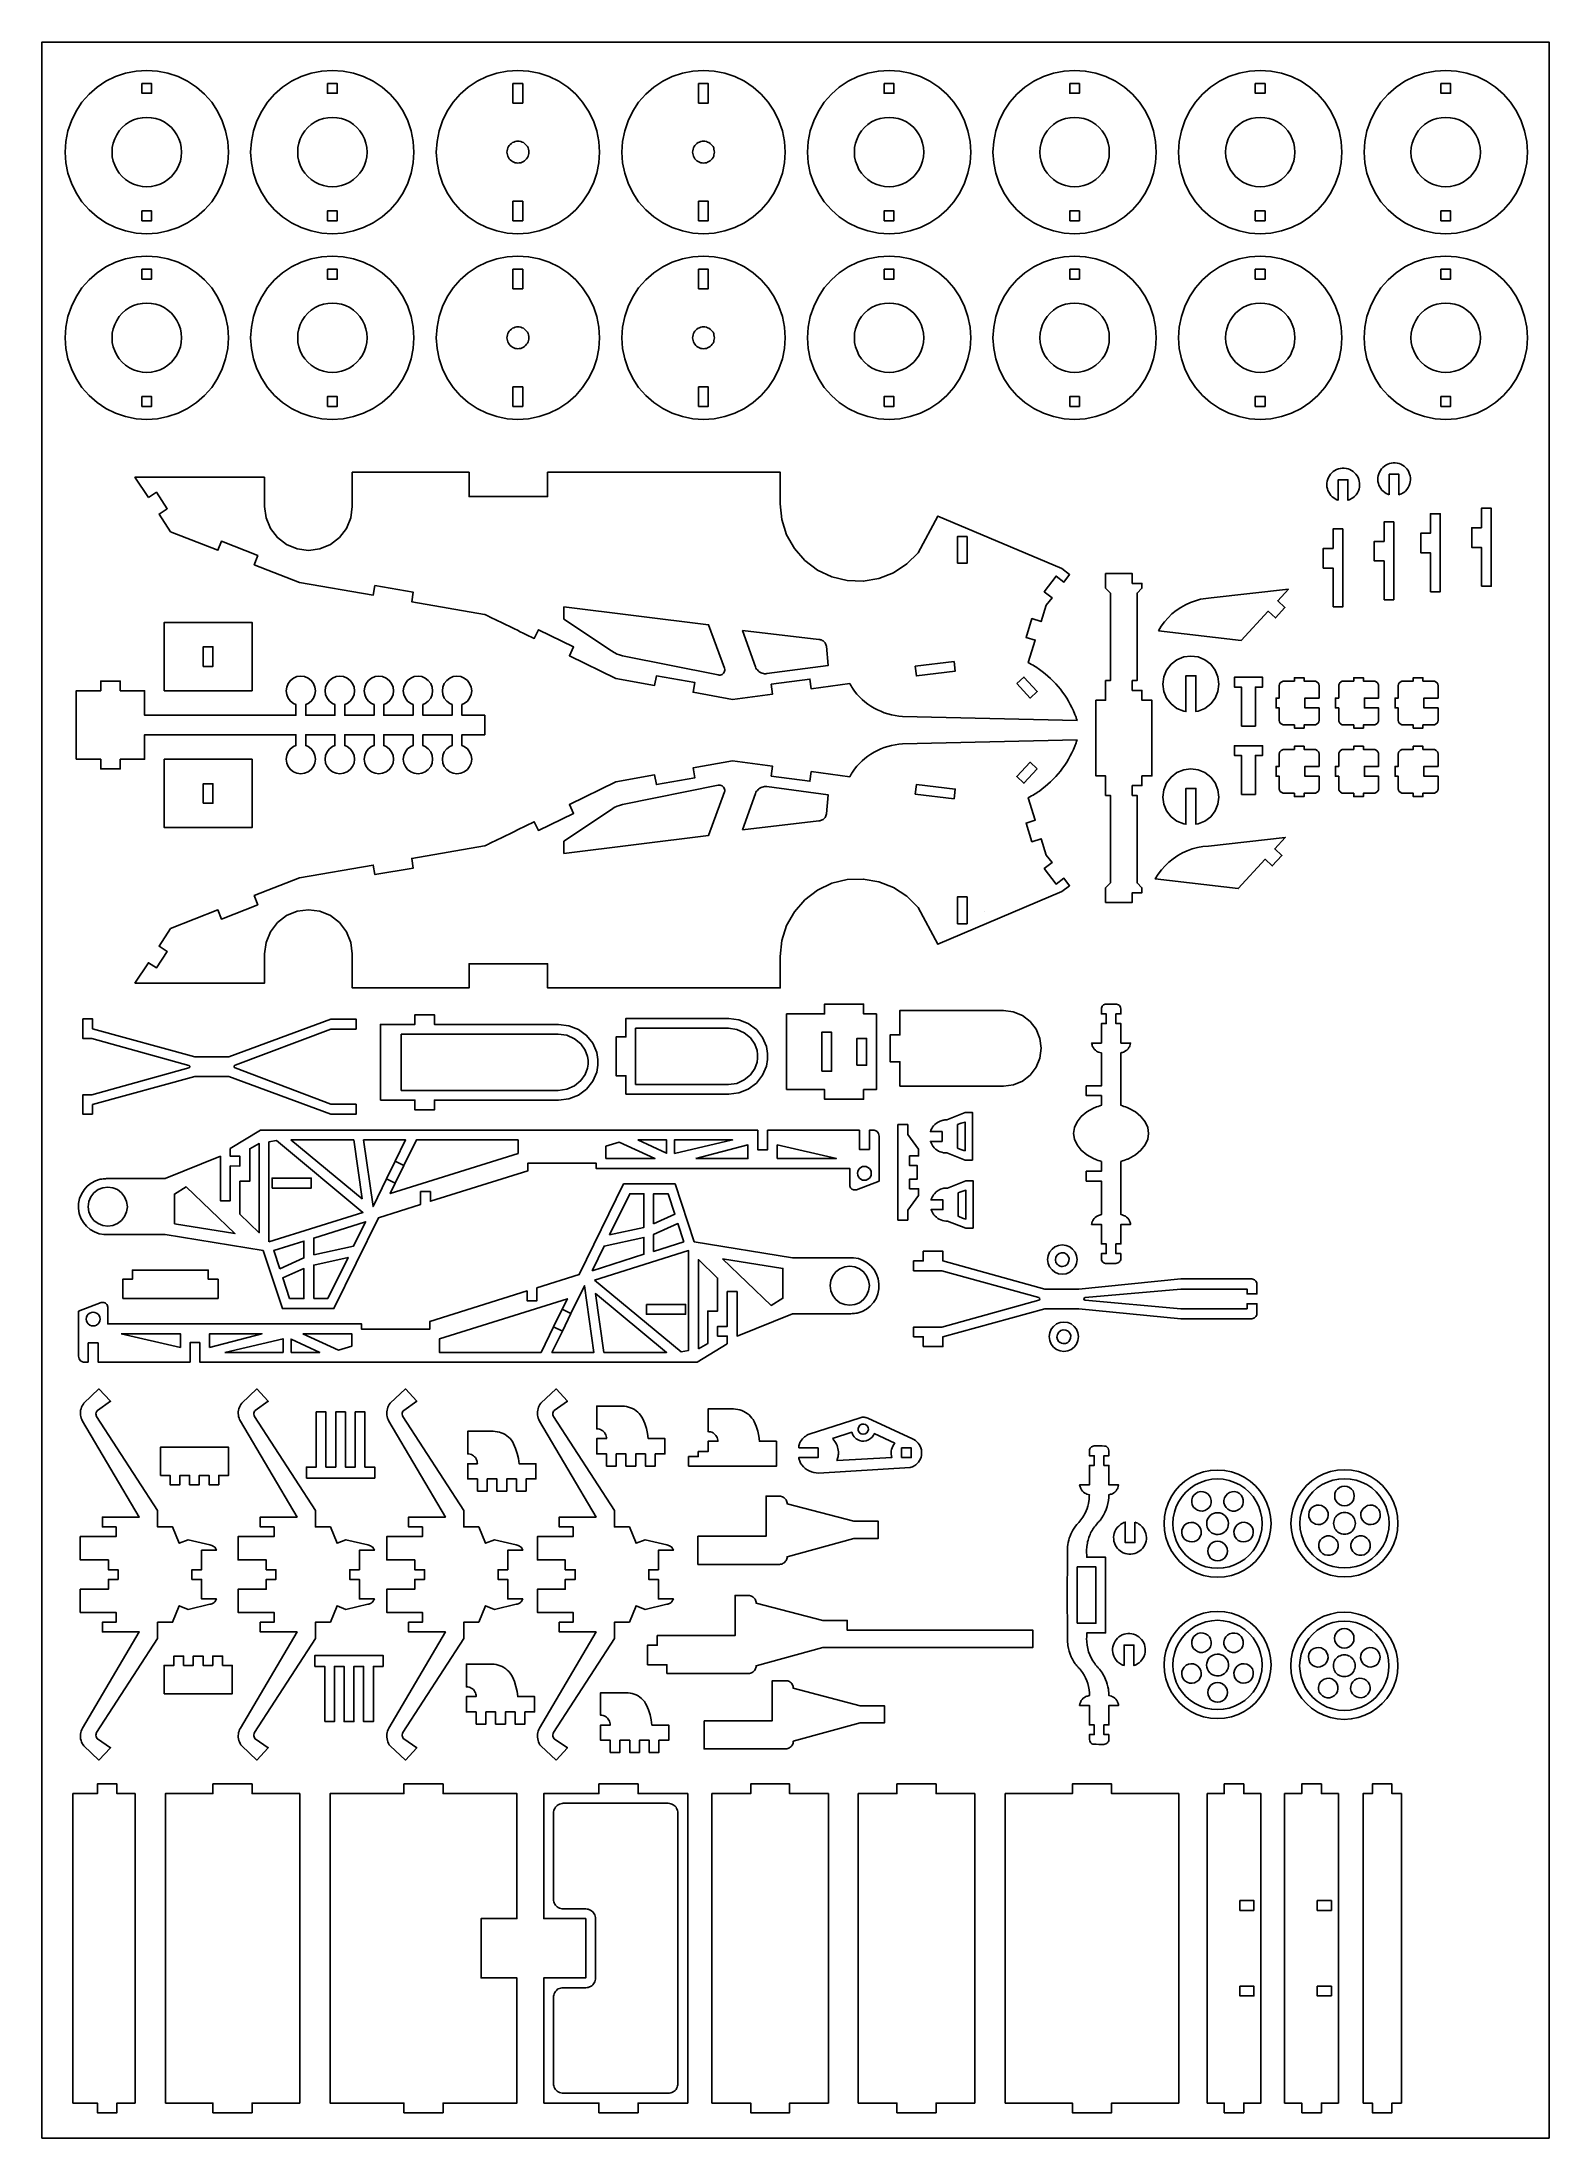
# Model space of a CAD drawing. Extents: x -337 to 591, y -404 to 887.
import ezdxf

# ---------------------------------------------------------------- set-up
doc = ezdxf.new("R2010")
doc.units = 0
doc.header["$MEASUREMENT"] = 0
doc.layers.get('0').update_dxf_attribs({"linetype": 'CONTINUOUS'})
doc.layers.add('ENGRAVE', color=1, linetype='CONTINUOUS')
doc.layers.add('LAYER_1', color=18, linetype='CONTINUOUS')

msp = doc.modelspace()

# ---------------------------------------------------------------- linework, layer by layer
msp.add_lwpolyline([(-337.2, -403.7), (-337.2, 886.7), (591.2, 886.7), (591.2, -403.7)], close=True)
at = {"layer": 'ENGRAVE'}
for points in [[(-15.7, 538.9), (-15.7, 531.4), (13.6, 511.8), (15.3, 510.8), (17.2, 509.9), (18.5, 509.4), (20.4, 508.8), (79.4, 497.1), (80, 497), (80.6, 497), (81.2, 497.2), (81.8, 497.4), (82.3, 497.8), (82.7, 498.2), (83.1, 498.8), (83.3, 499.3), (83.4, 499.9), (83.4, 500.5), (83.3, 501.2), (73.5, 527.9)], [(103, 500.7), (102.6, 501.3), (102.3, 502), (94.4, 524.4), (141.3, 518.9), (141.9, 518.8), (142.5, 518.7), (143, 518.6), (143.5, 518.3), (144, 518), (144.5, 517.7), (144.9, 517.3), (145.2, 516.8), (145.5, 516.3), (145.7, 515.8), (145.9, 515.2), (146, 514.7), (147.2, 502.9), (109.4, 497.9), (108.7, 497.8), (107.9, 497.8), (107.2, 498), (106.5, 498.1), (105.8, 498.4), (105.1, 498.7), (104.5, 499.1), (104, 499.6), (103.5, 500.1)], [(-15.7, 387.2), (73.5, 398.3), (83.3, 425), (83.4, 425.6), (83.4, 426.2), (83.3, 426.8), (83.1, 427.4), (82.7, 427.9), (82.3, 428.3), (81.8, 428.7), (81.2, 429), (80.6, 429.1), (80, 429.1), (79.4, 429.1), (20.4, 417.3), (18.5, 416.7), (17.2, 416.3), (15.3, 415.4), (13.6, 414.3), (-15.7, 394.7)], [(94.4, 401.7), (141.3, 407.3), (141.9, 407.3), (142.5, 407.4), (143, 407.6), (143.5, 407.8), (144, 408.1), (144.5, 408.5), (144.9, 408.9), (145.2, 409.3), (145.5, 409.8), (145.7, 410.3), (145.9, 410.9), (146, 411.5), (147.2, 423.2), (109.4, 428.3), (108.7, 428.3), (107.9, 428.3), (107.2, 428.2), (106.5, 428), (105.8, 427.7), (105.1, 427.4), (104.5, 427), (104, 426.5), (103.5, 426), (103, 425.4), (102.6, 424.8), (102.3, 424.1)], [(-215.2, 165.1), (-215.2, 185.4), (-209.1, 185.4), (-209.1, 205.4), (-203.3, 208.6), (-203.3, 153.7)], [(-197.3, 148.1), (-197.3, 209.6), (-192.7, 210.4), (-139.4, 166.2)], [(-183.8, 210.8), (-145.1, 210.8), (-140, 174.6)], [(-255.5, 159.1), (-218.3, 153.1), (-248.3, 181.9), (-255.5, 177.5)], [(3.2, 124.5), (61.1, 142.7), (61.1, 81.2), (56.6, 80.4)], [(67.2, 82.2), (67.2, 137.1), (79, 125.7), (79, 105.4), (73, 105.4), (73, 85.4)], [(82.1, 137.7), (112.1, 108.9), (119.3, 113.3), (119.3, 131.7)], [(8.9, 80), (3.8, 116.2), (47.6, 80)], [(373.2, -49.2), (376.4, -50.8), (379.8, -52), (383.4, -52.7), (387, -52.9), (390.5, -52.7), (394.1, -52), (397.5, -50.8), (400.7, -49.2), (403.7, -47.2), (406.4, -44.9), (408.8, -42.1), (410.8, -39.2), (412.4, -35.9), (413.5, -32.5), (414.2, -29), (414.4, -25.4), (414.2, -21.8), (413.5, -18.3), (412.4, -14.9), (410.8, -11.7), (408.8, -8.7), (406.4, -6), (403.7, -3.6), (400.7, -1.6), (397.5, 0), (394.1, 1.2), (390.5, 1.9), (387, 2.1), (383.4, 1.9), (379.8, 1.2), (376.4, 0), (373.2, -1.6), (370.2, -3.6), (367.5, -6), (365.1, -8.7), (363.1, -11.7), (361.5, -14.9), (360.4, -18.3), (359.7, -21.8), (359.5, -25.4), (359.7, -29), (360.4, -32.5), (361.5, -35.9), (363.1, -39.2), (365.1, -42.1), (367.5, -44.9), (370.2, -47.2)], [(448.4, -47.1), (445.7, -44.7), (443.3, -42), (441.3, -39), (439.8, -35.8), (438.6, -32.4), (437.9, -28.8), (437.7, -25.3), (437.9, -21.7), (438.6, -18.1), (439.8, -14.7), (441.3, -11.5), (443.3, -8.5), (445.7, -5.8), (448.4, -3.4), (451.4, -1.4), (454.6, 0.2), (458, 1.3), (461.6, 2), (465.2, 2.2), (468.7, 2), (472.3, 1.3), (475.7, 0.2), (478.9, -1.4), (481.9, -3.4), (484.6, -5.8), (487, -8.5), (489, -11.5), (490.6, -14.7), (491.7, -18.1), (492.4, -21.7), (492.7, -25.3), (492.4, -28.8), (491.7, -32.4), (490.6, -35.8), (489, -39), (487, -42), (484.6, -44.7), (481.9, -47.1), (478.9, -49.1), (475.7, -50.7), (472.3, -51.8), (468.7, -52.5), (465.2, -52.7), (461.6, -52.5), (458, -51.8), (454.6, -50.7), (451.4, -49.1)], [(370.2, -134.2), (373.2, -136.2), (376.4, -137.8), (379.8, -139), (383.4, -139.7), (387, -139.9), (390.5, -139.7), (394.1, -139), (397.5, -137.8), (400.7, -136.2), (403.7, -134.2), (406.4, -131.9), (408.8, -129.2), (410.8, -126.2), (412.4, -123), (413.5, -119.6), (414.2, -116), (414.4, -112.4), (414.2, -108.8), (413.5, -105.3), (412.4, -101.9), (410.8, -98.7), (408.8, -95.7), (406.4, -93), (403.7, -90.6), (400.7, -88.6), (397.5, -87), (394.1, -85.9), (390.5, -85.2), (387, -84.9), (383.4, -85.2), (379.8, -85.9), (376.4, -87), (373.2, -88.6), (370.2, -90.6), (367.5, -93), (365.1, -95.7), (363.1, -98.7), (361.5, -101.9), (360.4, -105.3), (359.7, -108.8), (359.5, -112.4), (359.7, -116), (360.4, -119.6), (361.5, -123), (363.1, -126.2), (365.1, -129.2), (367.5, -131.9)], [(451.3, -136.7), (448.3, -134.7), (445.6, -132.4), (443.2, -129.6), (441.2, -126.7), (439.6, -123.4), (438.5, -120), (437.8, -116.5), (437.5, -112.9), (437.8, -109.3), (438.5, -105.8), (439.6, -102.4), (441.2, -99.2), (443.2, -96.2), (445.6, -93.5), (448.3, -91.1), (451.3, -89.1), (454.5, -87.5), (457.9, -86.3), (461.4, -85.6), (465, -85.4), (468.6, -85.6), (472.1, -86.3), (475.5, -87.5), (478.8, -89.1), (481.8, -91.1), (484.5, -93.5), (486.8, -96.2), (488.8, -99.2), (490.4, -102.4), (491.6, -105.8), (492.3, -109.3), (492.5, -112.9), (492.3, -116.5), (491.6, -120), (490.4, -123.4), (488.8, -126.7), (486.8, -129.6), (484.5, -132.4), (481.8, -134.7), (478.8, -136.7), (475.5, -138.3), (472.1, -139.5), (468.6, -140.2), (465, -140.4), (461.4, -140.2), (457.9, -139.5), (454.5, -138.3)], [(-17.6, -375.9), (-16.8, -376), (-16.1, -376.1), (48.6, -376.1), (49.4, -376), (50.2, -375.9), (50.9, -375.6), (51.6, -375.3), (52.3, -374.8), (52.9, -374.3), (53.4, -373.7), (53.8, -373.1), (54.2, -372.4), (54.4, -371.6), (54.6, -370.8), (54.6, -370), (54.6, -203.7), (54.6, -202.9), (54.4, -202.1), (54.2, -201.4), (53.8, -200.7), (53.4, -200), (52.9, -199.4), (52.3, -198.9), (51.6, -198.5), (50.9, -198.1), (50.2, -197.9), (49.4, -197.7), (48.6, -197.6), (-16.1, -197.6), (-16.8, -197.7), (-17.6, -197.9), (-18.4, -198.1), (-19.1, -198.5), (-19.7, -198.9), (-20.3, -199.4), (-20.8, -200), (-21.3, -200.7), (-21.6, -201.4), (-21.9, -202.1), (-22, -202.9), (-22.1, -203.7), (-22.1, -256.6), (-22, -257.4), (-21.9, -258.2), (-21.6, -258.9), (-21.3, -259.6), (-20.8, -260.3), (-20.3, -260.9), (-19.7, -261.4), (-19.1, -261.8), (-18.4, -262.2), (-17.6, -262.4), (-16.8, -262.6), (-16.1, -262.6), (-2.2, -262.6), (-1.4, -262.7), (-0.6, -262.8), (0.1, -263.1), (0.8, -263.4), (1.5, -263.9), (2.1, -264.4), (2.6, -265), (3, -265.6), (3.4, -266.3), (3.6, -267.1), (3.8, -267.8), (3.8, -268.6), (3.8, -305.1), (3.8, -305.9), (3.6, -306.6), (3.4, -307.4), (3, -308.1), (2.6, -308.7), (2.1, -309.3), (1.5, -309.9), (0.8, -310.3), (0.1, -310.6), (-0.6, -310.9), (-1.4, -311), (-2.2, -311.1), (-16.1, -311.1), (-16.8, -311.1), (-17.6, -311.3), (-18.4, -311.6), (-19.1, -311.9), (-19.7, -312.3), (-20.3, -312.9), (-20.8, -313.5), (-21.3, -314.1), (-21.6, -314.8), (-21.9, -315.6), (-22, -316.3), (-22.1, -317.1), (-22.1, -370), (-22, -370.8), (-21.9, -371.6), (-21.6, -372.4), (-21.3, -373.1), (-20.8, -373.7), (-20.3, -374.3), (-19.7, -374.8), (-19.1, -375.3), (-18.4, -375.6)]]:
    msp.add_lwpolyline(points, close=True, dxfattribs=at)
for points in [[(-119.6, 197.7), (-113.2, 210.8), (-139, 210.8), (-133.2, 169.8), (-124.9, 186.9)], [(-119.5, 184.2), (-122.6, 177.8), (-43.9, 202.5), (-43.9, 210.8), (-106.5, 210.8), (-114.2, 195)], [(-11.3, 103.9), (-2.9, 121), (2.8, 80), (-23, 80), (-16.6, 93.1)], [(-16.7, 106.6), (-13.5, 113), (-92.3, 88.3), (-92.3, 80), (-29.7, 80), (-22, 95.7)]]:
    msp.add_lwpolyline(points, dxfattribs=at)
at = {"layer": 'LAYER_1'}
for points in [[(-316.1, 793.8), (-312.5, 788.3), (-308.1, 783.4), (-303.2, 779), (-297.7, 775.4), (-291.8, 772.5), (-285.6, 770.4), (-279.1, 769.1), (-272.6, 768.6), (-266, 769.1), (-259.5, 770.4), (-253.3, 772.5), (-247.4, 775.4), (-241.9, 779), (-237, 783.4), (-232.6, 788.3), (-229, 793.8), (-226.1, 799.7), (-224, 805.9), (-222.7, 812.4), (-222.3, 818.9), (-222.7, 825.5), (-224, 832), (-226.1, 838.2), (-229, 844.1), (-232.6, 849.6), (-237, 854.5), (-241.9, 858.8), (-247.4, 862.5), (-253.3, 865.4), (-259.5, 867.5), (-266, 868.8), (-272.6, 869.2), (-279.1, 868.8), (-285.6, 867.5), (-291.8, 865.4), (-297.7, 862.5), (-303.2, 858.8), (-308.1, 854.5), (-312.5, 849.6), (-316.1, 844.1), (-319, 838.2), (-321.1, 832), (-322.4, 825.5), (-322.8, 818.9), (-322.4, 812.4), (-321.1, 805.9), (-319, 799.7)], [(-201.8, 793.8), (-198.2, 788.3), (-193.8, 783.4), (-188.9, 779), (-183.4, 775.4), (-177.5, 772.5), (-171.3, 770.4), (-164.8, 769.1), (-158.3, 768.6), (-151.7, 769.1), (-145.2, 770.4), (-139, 772.5), (-133.1, 775.4), (-127.6, 779), (-122.7, 783.4), (-118.4, 788.3), (-114.7, 793.8), (-111.8, 799.7), (-109.7, 805.9), (-108.4, 812.4), (-108, 818.9), (-108.4, 825.5), (-109.7, 832), (-111.8, 838.2), (-114.7, 844.1), (-118.4, 849.6), (-122.7, 854.5), (-127.6, 858.8), (-133.1, 862.5), (-139, 865.4), (-145.2, 867.5), (-151.7, 868.8), (-158.3, 869.2), (-164.8, 868.8), (-171.3, 867.5), (-177.5, 865.4), (-183.4, 862.5), (-188.9, 858.8), (-193.8, 854.5), (-198.2, 849.6), (-201.8, 844.1), (-204.7, 838.2), (-206.8, 832), (-208.1, 825.5), (-208.6, 818.9), (-208.1, 812.4), (-206.8, 805.9), (-204.7, 799.7)], [(-87.5, 793.8), (-83.9, 788.3), (-79.5, 783.4), (-74.6, 779), (-69.1, 775.4), (-63.2, 772.5), (-57, 770.4), (-50.5, 769.1), (-44, 768.6), (-37.4, 769.1), (-30.9, 770.4), (-24.7, 772.5), (-18.8, 775.4), (-13.3, 779), (-8.4, 783.4), (-4.1, 788.3), (-0.4, 793.8), (2.5, 799.7), (4.6, 805.9), (5.9, 812.4), (6.3, 818.9), (5.9, 825.5), (4.6, 832), (2.5, 838.2), (-0.4, 844.1), (-4.1, 849.6), (-8.4, 854.5), (-13.3, 858.8), (-18.8, 862.5), (-24.7, 865.4), (-30.9, 867.5), (-37.4, 868.8), (-44, 869.2), (-50.5, 868.8), (-57, 867.5), (-63.2, 865.4), (-69.1, 862.5), (-74.6, 858.8), (-79.5, 854.5), (-83.9, 849.6), (-87.5, 844.1), (-90.4, 838.2), (-92.5, 832), (-93.8, 825.5), (-94.3, 818.9), (-93.8, 812.4), (-92.5, 805.9), (-90.4, 799.7)], [(26.8, 793.8), (30.4, 788.3), (34.8, 783.4), (39.7, 779), (45.2, 775.4), (51.1, 772.5), (57.3, 770.4), (63.8, 769.1), (70.3, 768.6), (76.9, 769.1), (83.4, 770.4), (89.6, 772.5), (95.5, 775.4), (101, 779), (105.9, 783.4), (110.2, 788.3), (113.9, 793.8), (116.8, 799.7), (118.9, 805.9), (120.2, 812.4), (120.6, 818.9), (120.2, 825.5), (118.9, 832), (116.8, 838.2), (113.9, 844.1), (110.2, 849.6), (105.9, 854.5), (101, 858.8), (95.5, 862.5), (89.6, 865.4), (83.4, 867.5), (76.9, 868.8), (70.3, 869.2), (63.8, 868.8), (57.3, 867.5), (51.1, 865.4), (45.2, 862.5), (39.7, 858.8), (34.8, 854.5), (30.4, 849.6), (26.8, 844.1), (23.9, 838.2), (21.8, 832), (20.5, 825.5), (20, 818.9), (20.5, 812.4), (21.8, 805.9), (23.9, 799.7)], [(141.1, 793.8), (144.7, 788.3), (149.1, 783.4), (154, 779), (159.5, 775.4), (165.4, 772.5), (171.6, 770.4), (178.1, 769.1), (184.6, 768.6), (191.2, 769.1), (197.7, 770.4), (203.9, 772.5), (209.8, 775.4), (215.3, 779), (220.2, 783.4), (224.5, 788.3), (228.2, 793.8), (231.1, 799.7), (233.2, 805.9), (234.5, 812.4), (234.9, 818.9), (234.5, 825.5), (233.2, 832), (231.1, 838.2), (228.2, 844.1), (224.5, 849.6), (220.2, 854.5), (215.3, 858.8), (209.8, 862.5), (203.9, 865.4), (197.7, 867.5), (191.2, 868.8), (184.6, 869.2), (178.1, 868.8), (171.6, 867.5), (165.4, 865.4), (159.5, 862.5), (154, 858.8), (149.1, 854.5), (144.7, 849.6), (141.1, 844.1), (138.2, 838.2), (136.1, 832), (134.8, 825.5), (134.3, 818.9), (134.8, 812.4), (136.1, 805.9), (138.2, 799.7)], [(259, 788.3), (263.4, 783.4), (268.3, 779), (273.8, 775.4), (279.7, 772.5), (285.9, 770.4), (292.4, 769.1), (298.9, 768.6), (305.5, 769.1), (312, 770.4), (318.2, 772.5), (324.1, 775.4), (329.6, 779), (334.5, 783.4), (338.8, 788.3), (342.5, 793.8), (345.4, 799.7), (347.5, 805.9), (348.8, 812.4), (349.2, 818.9), (348.8, 825.5), (347.5, 832), (345.4, 838.2), (342.5, 844.1), (338.8, 849.6), (334.5, 854.5), (329.6, 858.8), (324.1, 862.5), (318.2, 865.4), (312, 867.5), (305.5, 868.8), (298.9, 869.2), (292.4, 868.8), (285.9, 867.5), (279.7, 865.4), (273.8, 862.5), (268.3, 858.8), (263.4, 854.5), (259, 849.6), (255.4, 844.1), (252.5, 838.2), (250.4, 832), (249.1, 825.5), (248.6, 818.9), (249.1, 812.4), (250.4, 805.9), (252.5, 799.7), (255.4, 793.8)], [(373.3, 788.3), (377.7, 783.4), (382.6, 779), (388.1, 775.4), (394, 772.5), (400.2, 770.4), (406.7, 769.1), (413.2, 768.6), (419.8, 769.1), (426.3, 770.4), (432.5, 772.5), (438.4, 775.4), (443.9, 779), (448.8, 783.4), (453.1, 788.3), (456.8, 793.8), (459.7, 799.7), (461.8, 805.9), (463.1, 812.4), (463.5, 818.9), (463.1, 825.5), (461.8, 832), (459.7, 838.2), (456.8, 844.1), (453.1, 849.6), (448.8, 854.5), (443.9, 858.8), (438.4, 862.5), (432.5, 865.4), (426.3, 867.5), (419.8, 868.8), (413.2, 869.2), (406.7, 868.8), (400.2, 867.5), (394, 865.4), (388.1, 862.5), (382.6, 858.8), (377.7, 854.5), (373.3, 849.6), (369.7, 844.1), (366.8, 838.2), (364.7, 832), (363.4, 825.5), (362.9, 818.9), (363.4, 812.4), (364.7, 805.9), (366.8, 799.7), (369.7, 793.8)], [(487.6, 788.3), (492, 783.4), (496.9, 779), (502.4, 775.4), (508.3, 772.5), (514.5, 770.4), (521, 769.1), (527.5, 768.6), (534.1, 769.1), (540.6, 770.4), (546.8, 772.5), (552.7, 775.4), (558.2, 779), (563.1, 783.4), (567.4, 788.3), (571.1, 793.8), (574, 799.7), (576.1, 805.9), (577.4, 812.4), (577.8, 818.9), (577.4, 825.5), (576.1, 832), (574, 838.2), (571.1, 844.1), (567.4, 849.6), (563.1, 854.5), (558.2, 858.8), (552.7, 862.5), (546.8, 865.4), (540.6, 867.5), (534.1, 868.8), (527.5, 869.2), (521, 868.8), (514.5, 867.5), (508.3, 865.4), (502.4, 862.5), (496.9, 858.8), (492, 854.5), (487.6, 849.6), (484, 844.1), (481.1, 838.2), (479, 832), (477.7, 825.5), (477.2, 818.9), (477.7, 812.4), (479, 805.9), (481.1, 799.7), (484, 793.8)], [(-275.6, 861.1), (-269.6, 861.1), (-269.6, 855.1), (-275.6, 855.1)], [(-161.3, 861.1), (-155.3, 861.1), (-155.3, 855.1), (-161.3, 855.1)], [(-47, 849.1), (-47, 861.1), (-41, 861.1), (-41, 849.1)], [(67.3, 849.1), (67.3, 861.1), (73.3, 861.1), (73.3, 849.1)], [(181.6, 861.1), (187.6, 861.1), (187.6, 855.1), (181.6, 855.1)], [(295.9, 861.1), (301.9, 861.1), (301.9, 855.1), (295.9, 855.1)], [(410.2, 861.1), (416.2, 861.1), (416.2, 855.1), (410.2, 855.1)], [(524.5, 861.1), (530.5, 861.1), (530.5, 855.1), (524.5, 855.1)], [(-292.3, 810.8), (-291.1, 808.2), (-289.5, 805.9), (-287.7, 803.8), (-285.6, 802), (-283.2, 800.4), (-280.7, 799.2), (-278.1, 798.3), (-275.3, 797.7), (-272.6, 797.6), (-269.8, 797.7), (-267, 798.3), (-264.4, 799.2), (-261.9, 800.4), (-259.5, 802), (-257.4, 803.8), (-255.6, 805.9), (-254, 808.2), (-252.8, 810.8), (-251.9, 813.4), (-251.3, 816.1), (-251.2, 818.9), (-251.3, 821.7), (-251.9, 824.5), (-252.8, 827.1), (-254, 829.6), (-255.6, 832), (-257.4, 834.1), (-259.5, 835.9), (-261.9, 837.5), (-264.4, 838.7), (-267, 839.6), (-269.8, 840.1), (-272.6, 840.3), (-275.3, 840.1), (-278.1, 839.6), (-280.7, 838.7), (-283.2, 837.5), (-285.6, 835.9), (-287.7, 834.1), (-289.5, 832), (-291.1, 829.6), (-292.3, 827.1), (-293.2, 824.5), (-293.8, 821.7), (-293.9, 818.9), (-293.8, 816.1), (-293.2, 813.4)], [(-178, 810.8), (-176.8, 808.2), (-175.2, 805.9), (-173.4, 803.8), (-171.3, 802), (-168.9, 800.4), (-166.4, 799.2), (-163.8, 798.3), (-161, 797.7), (-158.3, 797.6), (-155.5, 797.7), (-152.7, 798.3), (-150.1, 799.2), (-147.6, 800.4), (-145.2, 802), (-143.1, 803.8), (-141.3, 805.9), (-139.7, 808.2), (-138.5, 810.8), (-137.6, 813.4), (-137, 816.1), (-136.9, 818.9), (-137, 821.7), (-137.6, 824.5), (-138.5, 827.1), (-139.7, 829.6), (-141.3, 832), (-143.1, 834.1), (-145.2, 835.9), (-147.6, 837.5), (-150.1, 838.7), (-152.7, 839.6), (-155.5, 840.1), (-158.3, 840.3), (-161, 840.1), (-163.8, 839.6), (-166.4, 838.7), (-168.9, 837.5), (-171.3, 835.9), (-173.4, 834.1), (-175.2, 832), (-176.8, 829.6), (-178, 827.1), (-178.9, 824.5), (-179.5, 821.7), (-179.6, 818.9), (-179.5, 816.1), (-178.9, 813.4)], [(164.9, 810.8), (166.1, 808.2), (167.7, 805.9), (169.5, 803.8), (171.6, 802), (173.9, 800.4), (176.5, 799.2), (179.1, 798.3), (181.9, 797.7), (184.6, 797.6), (187.4, 797.7), (190.2, 798.3), (192.8, 799.2), (195.3, 800.4), (197.7, 802), (199.8, 803.8), (201.6, 805.9), (203.2, 808.2), (204.4, 810.8), (205.3, 813.4), (205.8, 816.1), (206, 818.9), (205.8, 821.7), (205.3, 824.5), (204.4, 827.1), (203.2, 829.6), (201.6, 832), (199.8, 834.1), (197.7, 835.9), (195.3, 837.5), (192.8, 838.7), (190.2, 839.6), (187.4, 840.1), (184.6, 840.3), (181.9, 840.1), (179.1, 839.6), (176.5, 838.7), (173.9, 837.5), (171.6, 835.9), (169.5, 834.1), (167.7, 832), (166.1, 829.6), (164.9, 827.1), (164, 824.5), (163.4, 821.7), (163.3, 818.9), (163.4, 816.1), (164, 813.4)], [(280.4, 808.2), (282, 805.9), (283.8, 803.8), (285.9, 802), (288.2, 800.4), (290.8, 799.2), (293.4, 798.3), (296.1, 797.7), (298.9, 797.6), (301.7, 797.7), (304.5, 798.3), (307.1, 799.2), (309.6, 800.4), (312, 802), (314.1, 803.8), (315.9, 805.9), (317.5, 808.2), (318.7, 810.8), (319.6, 813.4), (320.1, 816.1), (320.3, 818.9), (320.1, 821.7), (319.6, 824.5), (318.7, 827.1), (317.5, 829.6), (315.9, 832), (314.1, 834.1), (312, 835.9), (309.6, 837.5), (307.1, 838.7), (304.5, 839.6), (301.7, 840.1), (298.9, 840.3), (296.1, 840.1), (293.4, 839.6), (290.8, 838.7), (288.2, 837.5), (285.9, 835.9), (283.8, 834.1), (282, 832), (280.4, 829.6), (279.2, 827.1), (278.3, 824.5), (277.7, 821.7), (277.6, 818.9), (277.7, 816.1), (278.3, 813.4), (279.2, 810.8)], [(394.7, 808.2), (396.3, 805.9), (398.1, 803.8), (400.2, 802), (402.5, 800.4), (405.1, 799.2), (407.7, 798.3), (410.4, 797.7), (413.2, 797.6), (416, 797.7), (418.8, 798.3), (421.4, 799.2), (423.9, 800.4), (426.3, 802), (428.4, 803.8), (430.2, 805.9), (431.8, 808.2), (433, 810.8), (433.9, 813.4), (434.4, 816.1), (434.6, 818.9), (434.4, 821.7), (433.9, 824.5), (433, 827.1), (431.8, 829.6), (430.2, 832), (428.4, 834.1), (426.3, 835.9), (423.9, 837.5), (421.4, 838.7), (418.8, 839.6), (416, 840.1), (413.2, 840.3), (410.4, 840.1), (407.7, 839.6), (405.1, 838.7), (402.5, 837.5), (400.2, 835.9), (398.1, 834.1), (396.3, 832), (394.7, 829.6), (393.5, 827.1), (392.6, 824.5), (392, 821.7), (391.9, 818.9), (392, 816.1), (392.6, 813.4), (393.5, 810.8)], [(510.6, 805.9), (512.4, 803.8), (514.5, 802), (516.8, 800.4), (519.4, 799.2), (522, 798.3), (524.7, 797.7), (527.5, 797.6), (530.3, 797.7), (533.1, 798.3), (535.7, 799.2), (538.2, 800.4), (540.6, 802), (542.7, 803.8), (544.5, 805.9), (546.1, 808.2), (547.3, 810.8), (548.2, 813.4), (548.7, 816.1), (548.9, 818.9), (548.7, 821.7), (548.2, 824.5), (547.3, 827.1), (546.1, 829.6), (544.5, 832), (542.7, 834.1), (540.6, 835.9), (538.2, 837.5), (535.7, 838.7), (533.1, 839.6), (530.3, 840.1), (527.5, 840.3), (524.7, 840.1), (522, 839.6), (519.4, 838.7), (516.8, 837.5), (514.5, 835.9), (512.4, 834.1), (510.6, 832), (509, 829.6), (507.8, 827.1), (506.9, 824.5), (506.3, 821.7), (506.1, 818.9), (506.3, 816.1), (506.9, 813.4), (507.8, 810.8), (509, 808.2)], [(-50.2, 816.4), (-49.8, 815.6), (-49.3, 814.8), (-48.7, 814.2), (-48, 813.6), (-47.3, 813.1), (-46.5, 812.7), (-45.7, 812.4), (-44.8, 812.3), (-44, 812.2), (-43.1, 812.3), (-42.2, 812.4), (-41.4, 812.7), (-40.6, 813.1), (-39.9, 813.6), (-39.2, 814.2), (-38.6, 814.8), (-38.1, 815.6), (-37.7, 816.4), (-37.5, 817.2), (-37.3, 818.1), (-37.2, 818.9), (-37.3, 819.8), (-37.5, 820.7), (-37.7, 821.5), (-38.1, 822.3), (-38.6, 823), (-39.2, 823.7), (-39.9, 824.3), (-40.6, 824.8), (-41.4, 825.1), (-42.2, 825.4), (-43.1, 825.6), (-44, 825.7), (-44.8, 825.6), (-45.7, 825.4), (-46.5, 825.1), (-47.3, 824.8), (-48, 824.3), (-48.7, 823.7), (-49.3, 823), (-49.8, 822.3), (-50.2, 821.5), (-50.4, 820.7), (-50.6, 819.8), (-50.7, 818.9), (-50.6, 818.1), (-50.4, 817.2)], [(64.1, 816.4), (64.5, 815.6), (65, 814.8), (65.6, 814.2), (66.3, 813.6), (67, 813.1), (67.8, 812.7), (68.6, 812.4), (69.5, 812.3), (70.3, 812.2), (71.2, 812.3), (72.1, 812.4), (72.9, 812.7), (73.7, 813.1), (74.4, 813.6), (75.1, 814.2), (75.7, 814.8), (76.2, 815.6), (76.6, 816.4), (76.8, 817.2), (77, 818.1), (77.1, 818.9), (77, 819.8), (76.8, 820.7), (76.6, 821.5), (76.2, 822.3), (75.7, 823), (75.1, 823.7), (74.4, 824.3), (73.7, 824.8), (72.9, 825.1), (72.1, 825.4), (71.2, 825.6), (70.3, 825.7), (69.5, 825.6), (68.6, 825.4), (67.8, 825.1), (67, 824.8), (66.3, 824.3), (65.6, 823.7), (65, 823), (64.5, 822.3), (64.1, 821.5), (63.9, 820.7), (63.7, 819.8), (63.6, 818.9), (63.7, 818.1), (63.9, 817.2)], [(-47, 776.7), (-41, 776.7), (-41, 788.7), (-47, 788.7)], [(67.3, 776.7), (73.3, 776.7), (73.3, 788.7), (67.3, 788.7)], [(-275.6, 776.7), (-269.6, 776.7), (-269.6, 782.7), (-275.6, 782.7)], [(-161.3, 776.7), (-155.3, 776.7), (-155.3, 782.7), (-161.3, 782.7)], [(181.6, 776.7), (187.6, 776.7), (187.6, 782.7), (181.6, 782.7)], [(295.9, 776.7), (301.9, 776.7), (301.9, 782.7), (295.9, 782.7)], [(410.2, 776.7), (416.2, 776.7), (416.2, 782.7), (410.2, 782.7)], [(524.5, 776.7), (530.5, 776.7), (530.5, 782.7), (524.5, 782.7)], [(-316.1, 679.5), (-312.5, 674), (-308.1, 669.1), (-303.2, 664.7), (-297.7, 661.1), (-291.8, 658.2), (-285.6, 656.1), (-279.1, 654.8), (-272.6, 654.3), (-266, 654.8), (-259.5, 656.1), (-253.3, 658.2), (-247.4, 661.1), (-241.9, 664.7), (-237, 669.1), (-232.6, 674), (-229, 679.5), (-226.1, 685.4), (-224, 691.6), (-222.7, 698.1), (-222.3, 704.6), (-222.7, 711.2), (-224, 717.7), (-226.1, 723.9), (-229, 729.8), (-232.6, 735.3), (-237, 740.2), (-241.9, 744.5), (-247.4, 748.2), (-253.3, 751.1), (-259.5, 753.2), (-266, 754.5), (-272.6, 754.9), (-279.1, 754.5), (-285.6, 753.2), (-291.8, 751.1), (-297.7, 748.2), (-303.2, 744.5), (-308.1, 740.2), (-312.5, 735.3), (-316.1, 729.8), (-319, 723.9), (-321.1, 717.7), (-322.4, 711.2), (-322.8, 704.6), (-322.4, 698.1), (-321.1, 691.6), (-319, 685.4)], [(-201.8, 679.5), (-198.2, 674), (-193.8, 669.1), (-188.9, 664.7), (-183.4, 661.1), (-177.5, 658.2), (-171.3, 656.1), (-164.8, 654.8), (-158.3, 654.3), (-151.7, 654.8), (-145.2, 656.1), (-139, 658.2), (-133.1, 661.1), (-127.6, 664.7), (-122.7, 669.1), (-118.4, 674), (-114.7, 679.5), (-111.8, 685.4), (-109.7, 691.6), (-108.4, 698.1), (-108, 704.6), (-108.4, 711.2), (-109.7, 717.7), (-111.8, 723.9), (-114.7, 729.8), (-118.4, 735.3), (-122.7, 740.2), (-127.6, 744.5), (-133.1, 748.2), (-139, 751.1), (-145.2, 753.2), (-151.7, 754.5), (-158.3, 754.9), (-164.8, 754.5), (-171.3, 753.2), (-177.5, 751.1), (-183.4, 748.2), (-188.9, 744.5), (-193.8, 740.2), (-198.2, 735.3), (-201.8, 729.8), (-204.7, 723.9), (-206.8, 717.7), (-208.1, 711.2), (-208.6, 704.6), (-208.1, 698.1), (-206.8, 691.6), (-204.7, 685.4)], [(-87.5, 679.5), (-83.9, 674), (-79.5, 669.1), (-74.6, 664.7), (-69.1, 661.1), (-63.2, 658.2), (-57, 656.1), (-50.5, 654.8), (-44, 654.3), (-37.4, 654.8), (-30.9, 656.1), (-24.7, 658.2), (-18.8, 661.1), (-13.3, 664.7), (-8.4, 669.1), (-4.1, 674), (-0.4, 679.5), (2.5, 685.4), (4.6, 691.6), (5.9, 698.1), (6.3, 704.6), (5.9, 711.2), (4.6, 717.7), (2.5, 723.9), (-0.4, 729.8), (-4.1, 735.3), (-8.4, 740.2), (-13.3, 744.5), (-18.8, 748.2), (-24.7, 751.1), (-30.9, 753.2), (-37.4, 754.5), (-44, 754.9), (-50.5, 754.5), (-57, 753.2), (-63.2, 751.1), (-69.1, 748.2), (-74.6, 744.5), (-79.5, 740.2), (-83.9, 735.3), (-87.5, 729.8), (-90.4, 723.9), (-92.5, 717.7), (-93.8, 711.2), (-94.3, 704.6), (-93.8, 698.1), (-92.5, 691.6), (-90.4, 685.4)], [(30.4, 674), (34.8, 669.1), (39.7, 664.7), (45.2, 661.1), (51.1, 658.2), (57.3, 656.1), (63.8, 654.8), (70.3, 654.3), (76.9, 654.8), (83.4, 656.1), (89.6, 658.2), (95.5, 661.1), (101, 664.7), (105.9, 669.1), (110.2, 674), (113.9, 679.5), (116.8, 685.4), (118.9, 691.6), (120.2, 698.1), (120.6, 704.6), (120.2, 711.2), (118.9, 717.7), (116.8, 723.9), (113.9, 729.8), (110.2, 735.3), (105.9, 740.2), (101, 744.5), (95.5, 748.2), (89.6, 751.1), (83.4, 753.2), (76.9, 754.5), (70.3, 754.9), (63.8, 754.5), (57.3, 753.2), (51.1, 751.1), (45.2, 748.2), (39.7, 744.5), (34.8, 740.2), (30.4, 735.3), (26.8, 729.8), (23.9, 723.9), (21.8, 717.7), (20.5, 711.2), (20, 704.6), (20.5, 698.1), (21.8, 691.6), (23.9, 685.4), (26.8, 679.5)], [(144.7, 674), (149.1, 669.1), (154, 664.7), (159.5, 661.1), (165.4, 658.2), (171.6, 656.1), (178.1, 654.8), (184.6, 654.3), (191.2, 654.8), (197.7, 656.1), (203.9, 658.2), (209.8, 661.1), (215.3, 664.7), (220.2, 669.1), (224.5, 674), (228.2, 679.5), (231.1, 685.4), (233.2, 691.6), (234.5, 698.1), (234.9, 704.6), (234.5, 711.2), (233.2, 717.7), (231.1, 723.9), (228.2, 729.8), (224.5, 735.3), (220.2, 740.2), (215.3, 744.5), (209.8, 748.2), (203.9, 751.1), (197.7, 753.2), (191.2, 754.5), (184.6, 754.9), (178.1, 754.5), (171.6, 753.2), (165.4, 751.1), (159.5, 748.2), (154, 744.5), (149.1, 740.2), (144.7, 735.3), (141.1, 729.8), (138.2, 723.9), (136.1, 717.7), (134.8, 711.2), (134.3, 704.6), (134.8, 698.1), (136.1, 691.6), (138.2, 685.4), (141.1, 679.5)], [(259, 674), (263.4, 669.1), (268.3, 664.7), (273.8, 661.1), (279.7, 658.2), (285.9, 656.1), (292.4, 654.8), (298.9, 654.3), (305.5, 654.8), (312, 656.1), (318.2, 658.2), (324.1, 661.1), (329.6, 664.7), (334.5, 669.1), (338.8, 674), (342.5, 679.5), (345.4, 685.4), (347.5, 691.6), (348.8, 698.1), (349.2, 704.6), (348.8, 711.2), (347.5, 717.7), (345.4, 723.9), (342.5, 729.8), (338.8, 735.3), (334.5, 740.2), (329.6, 744.5), (324.1, 748.2), (318.2, 751.1), (312, 753.2), (305.5, 754.5), (298.9, 754.9), (292.4, 754.5), (285.9, 753.2), (279.7, 751.1), (273.8, 748.2), (268.3, 744.5), (263.4, 740.2), (259, 735.3), (255.4, 729.8), (252.5, 723.9), (250.4, 717.7), (249.1, 711.2), (248.6, 704.6), (249.1, 698.1), (250.4, 691.6), (252.5, 685.4), (255.4, 679.5)], [(377.7, 669.1), (382.6, 664.7), (388.1, 661.1), (394, 658.2), (400.2, 656.1), (406.7, 654.8), (413.2, 654.3), (419.8, 654.8), (426.3, 656.1), (432.5, 658.2), (438.4, 661.1), (443.9, 664.7), (448.8, 669.1), (453.1, 674), (456.8, 679.5), (459.7, 685.4), (461.8, 691.6), (463.1, 698.1), (463.5, 704.6), (463.1, 711.2), (461.8, 717.7), (459.7, 723.9), (456.8, 729.8), (453.1, 735.3), (448.8, 740.2), (443.9, 744.5), (438.4, 748.2), (432.5, 751.1), (426.3, 753.2), (419.8, 754.5), (413.2, 754.9), (406.7, 754.5), (400.2, 753.2), (394, 751.1), (388.1, 748.2), (382.6, 744.5), (377.7, 740.2), (373.3, 735.3), (369.7, 729.8), (366.8, 723.9), (364.7, 717.7), (363.4, 711.2), (362.9, 704.6), (363.4, 698.1), (364.7, 691.6), (366.8, 685.4), (369.7, 679.5), (373.3, 674)], [(496.9, 664.7), (502.4, 661.1), (508.3, 658.2), (514.5, 656.1), (521, 654.8), (527.5, 654.3), (534.1, 654.8), (540.6, 656.1), (546.8, 658.2), (552.7, 661.1), (558.2, 664.7), (563.1, 669.1), (567.4, 674), (571.1, 679.5), (574, 685.4), (576.1, 691.6), (577.4, 698.1), (577.8, 704.6), (577.4, 711.2), (576.1, 717.7), (574, 723.9), (571.1, 729.8), (567.4, 735.3), (563.1, 740.2), (558.2, 744.5), (552.7, 748.2), (546.8, 751.1), (540.6, 753.2), (534.1, 754.5), (527.5, 754.9), (521, 754.5), (514.5, 753.2), (508.3, 751.1), (502.4, 748.2), (496.9, 744.5), (492, 740.2), (487.6, 735.3), (484, 729.8), (481.1, 723.9), (479, 717.7), (477.7, 711.2), (477.2, 704.6), (477.7, 698.1), (479, 691.6), (481.1, 685.4), (484, 679.5), (487.6, 674), (492, 669.1)], [(-275.6, 746.8), (-269.6, 746.8), (-269.6, 740.8), (-275.6, 740.8)], [(-161.3, 746.8), (-155.3, 746.8), (-155.3, 740.8), (-161.3, 740.8)], [(-47, 734.8), (-47, 746.8), (-41, 746.8), (-41, 734.8)], [(67.3, 734.8), (67.3, 746.8), (73.3, 746.8), (73.3, 734.8)], [(181.6, 746.8), (187.6, 746.8), (187.6, 740.8), (181.6, 740.8)], [(295.9, 746.8), (301.9, 746.8), (301.9, 740.8), (295.9, 740.8)], [(410.2, 740.8), (410.2, 746.8), (416.2, 746.8), (416.2, 740.8)], [(524.5, 746.8), (530.5, 746.8), (530.5, 740.8), (524.5, 740.8)], [(-292.3, 696.5), (-291.1, 693.9), (-289.5, 691.6), (-287.7, 689.5), (-285.6, 687.7), (-283.2, 686.1), (-280.7, 684.9), (-278.1, 684), (-275.3, 683.4), (-272.6, 683.3), (-269.8, 683.4), (-267, 684), (-264.4, 684.9), (-261.9, 686.1), (-259.5, 687.7), (-257.4, 689.5), (-255.6, 691.6), (-254, 693.9), (-252.8, 696.5), (-251.9, 699.1), (-251.3, 701.8), (-251.2, 704.6), (-251.3, 707.4), (-251.9, 710.2), (-252.8, 712.8), (-254, 715.3), (-255.6, 717.7), (-257.4, 719.8), (-259.5, 721.6), (-261.9, 723.2), (-264.4, 724.4), (-267, 725.3), (-269.8, 725.8), (-272.6, 726), (-275.3, 725.8), (-278.1, 725.3), (-280.7, 724.4), (-283.2, 723.2), (-285.6, 721.6), (-287.7, 719.8), (-289.5, 717.7), (-291.1, 715.3), (-292.3, 712.8), (-293.2, 710.2), (-293.8, 707.4), (-293.9, 704.6), (-293.8, 701.8), (-293.2, 699.1)], [(-178, 696.5), (-176.8, 693.9), (-175.2, 691.6), (-173.4, 689.5), (-171.3, 687.7), (-168.9, 686.1), (-166.4, 684.9), (-163.8, 684), (-161, 683.4), (-158.3, 683.3), (-155.5, 683.4), (-152.7, 684), (-150.1, 684.9), (-147.6, 686.1), (-145.2, 687.7), (-143.1, 689.5), (-141.3, 691.6), (-139.7, 693.9), (-138.5, 696.5), (-137.6, 699.1), (-137, 701.8), (-136.9, 704.6), (-137, 707.4), (-137.6, 710.2), (-138.5, 712.8), (-139.7, 715.3), (-141.3, 717.7), (-143.1, 719.8), (-145.2, 721.6), (-147.6, 723.2), (-150.1, 724.4), (-152.7, 725.3), (-155.5, 725.8), (-158.3, 726), (-161, 725.8), (-163.8, 725.3), (-166.4, 724.4), (-168.9, 723.2), (-171.3, 721.6), (-173.4, 719.8), (-175.2, 717.7), (-176.8, 715.3), (-178, 712.8), (-178.9, 710.2), (-179.5, 707.4), (-179.6, 704.6), (-179.5, 701.8), (-178.9, 699.1)], [(166.1, 693.9), (167.7, 691.6), (169.5, 689.5), (171.6, 687.7), (173.9, 686.1), (176.5, 684.9), (179.1, 684), (181.9, 683.4), (184.6, 683.3), (187.4, 683.4), (190.2, 684), (192.8, 684.9), (195.3, 686.1), (197.7, 687.7), (199.8, 689.5), (201.6, 691.6), (203.2, 693.9), (204.4, 696.5), (205.3, 699.1), (205.8, 701.8), (206, 704.6), (205.8, 707.4), (205.3, 710.2), (204.4, 712.8), (203.2, 715.3), (201.6, 717.7), (199.8, 719.8), (197.7, 721.6), (195.3, 723.2), (192.8, 724.4), (190.2, 725.3), (187.4, 725.8), (184.6, 726), (181.9, 725.8), (179.1, 725.3), (176.5, 724.4), (173.9, 723.2), (171.6, 721.6), (169.5, 719.8), (167.7, 717.7), (166.1, 715.3), (164.9, 712.8), (164, 710.2), (163.4, 707.4), (163.3, 704.6), (163.4, 701.8), (164, 699.1), (164.9, 696.5)], [(280.4, 693.9), (282, 691.6), (283.8, 689.5), (285.9, 687.7), (288.2, 686.1), (290.8, 684.9), (293.4, 684), (296.1, 683.4), (298.9, 683.3), (301.7, 683.4), (304.5, 684), (307.1, 684.9), (309.6, 686.1), (312, 687.7), (314.1, 689.5), (315.9, 691.6), (317.5, 693.9), (318.7, 696.5), (319.6, 699.1), (320.1, 701.8), (320.3, 704.6), (320.1, 707.4), (319.6, 710.2), (318.7, 712.8), (317.5, 715.3), (315.9, 717.7), (314.1, 719.8), (312, 721.6), (309.6, 723.2), (307.1, 724.4), (304.5, 725.3), (301.7, 725.8), (298.9, 726), (296.1, 725.8), (293.4, 725.3), (290.8, 724.4), (288.2, 723.2), (285.9, 721.6), (283.8, 719.8), (282, 717.7), (280.4, 715.3), (279.2, 712.8), (278.3, 710.2), (277.7, 707.4), (277.6, 704.6), (277.7, 701.8), (278.3, 699.1), (279.2, 696.5)], [(396.3, 691.6), (398.1, 689.5), (400.2, 687.7), (402.5, 686.1), (405.1, 684.9), (407.7, 684), (410.4, 683.4), (413.2, 683.3), (416, 683.4), (418.8, 684), (421.4, 684.9), (423.9, 686.1), (426.3, 687.7), (428.4, 689.5), (430.2, 691.6), (431.8, 693.9), (433, 696.5), (433.9, 699.1), (434.4, 701.8), (434.6, 704.6), (434.4, 707.4), (433.9, 710.2), (433, 712.8), (431.8, 715.3), (430.2, 717.7), (428.4, 719.8), (426.3, 721.6), (423.9, 723.2), (421.4, 724.4), (418.8, 725.3), (416, 725.8), (413.2, 726), (410.4, 725.8), (407.7, 725.3), (405.1, 724.4), (402.5, 723.2), (400.2, 721.6), (398.1, 719.8), (396.3, 717.7), (394.7, 715.3), (393.5, 712.8), (392.6, 710.2), (392, 707.4), (391.9, 704.6), (392, 701.8), (392.6, 699.1), (393.5, 696.5), (394.7, 693.9)], [(510.6, 691.6), (512.4, 689.5), (514.5, 687.7), (516.8, 686.1), (519.4, 684.9), (522, 684), (524.7, 683.4), (527.5, 683.3), (530.3, 683.4), (533.1, 684), (535.7, 684.9), (538.2, 686.1), (540.6, 687.7), (542.7, 689.5), (544.5, 691.6), (546.1, 693.9), (547.3, 696.5), (548.2, 699.1), (548.7, 701.8), (548.9, 704.6), (548.7, 707.4), (548.2, 710.2), (547.3, 712.8), (546.1, 715.3), (544.5, 717.7), (542.7, 719.8), (540.6, 721.6), (538.2, 723.2), (535.7, 724.4), (533.1, 725.3), (530.3, 725.8), (527.5, 726), (524.7, 725.8), (522, 725.3), (519.4, 724.4), (516.8, 723.2), (514.5, 721.6), (512.4, 719.8), (510.6, 717.7), (509, 715.3), (507.8, 712.8), (506.9, 710.2), (506.3, 707.4), (506.1, 704.6), (506.3, 701.8), (506.9, 699.1), (507.8, 696.5), (509, 693.9)], [(-49.8, 701.3), (-49.3, 700.6), (-48.7, 699.9), (-48, 699.3), (-47.3, 698.8), (-46.5, 698.4), (-45.7, 698.1), (-44.8, 698), (-44, 697.9), (-43.1, 698), (-42.2, 698.1), (-41.4, 698.4), (-40.6, 698.8), (-39.9, 699.3), (-39.2, 699.9), (-38.6, 700.6), (-38.1, 701.3), (-37.7, 702.1), (-37.5, 702.9), (-37.3, 703.8), (-37.2, 704.6), (-37.3, 705.5), (-37.5, 706.4), (-37.7, 707.2), (-38.1, 708), (-38.6, 708.7), (-39.2, 709.4), (-39.9, 710), (-40.6, 710.5), (-41.4, 710.8), (-42.2, 711.1), (-43.1, 711.3), (-44, 711.4), (-44.8, 711.3), (-45.7, 711.1), (-46.5, 710.8), (-47.3, 710.5), (-48, 710), (-48.7, 709.4), (-49.3, 708.7), (-49.8, 708), (-50.2, 707.2), (-50.4, 706.4), (-50.6, 705.5), (-50.7, 704.6), (-50.6, 703.8), (-50.4, 702.9), (-50.2, 702.1)], [(64.5, 701.3), (65, 700.6), (65.6, 699.9), (66.3, 699.3), (67, 698.8), (67.8, 698.4), (68.6, 698.1), (69.5, 698), (70.3, 697.9), (71.2, 698), (72.1, 698.1), (72.9, 698.4), (73.7, 698.8), (74.4, 699.3), (75.1, 699.9), (75.7, 700.6), (76.2, 701.3), (76.6, 702.1), (76.8, 702.9), (77, 703.8), (77.1, 704.6), (77, 705.5), (76.8, 706.4), (76.6, 707.2), (76.2, 708), (75.7, 708.7), (75.1, 709.4), (74.4, 710), (73.7, 710.5), (72.9, 710.8), (72.1, 711.1), (71.2, 711.3), (70.3, 711.4), (69.5, 711.3), (68.6, 711.1), (67.8, 710.8), (67, 710.5), (66.3, 710), (65.6, 709.4), (65, 708.7), (64.5, 708), (64.1, 707.2), (63.9, 706.4), (63.7, 705.5), (63.6, 704.6), (63.7, 703.8), (63.9, 702.9), (64.1, 702.1)], [(-47, 662.4), (-41, 662.4), (-41, 674.4), (-47, 674.4)], [(67.3, 662.4), (73.3, 662.4), (73.3, 674.4), (67.3, 674.4)], [(-275.6, 662.4), (-269.6, 662.4), (-269.6, 668.4), (-275.6, 668.4)], [(-161.3, 662.4), (-155.3, 662.4), (-155.3, 668.4), (-161.3, 668.4)], [(181.6, 662.4), (187.6, 662.4), (187.6, 668.4), (181.6, 668.4)], [(295.9, 662.4), (301.9, 662.4), (301.9, 668.4), (295.9, 668.4)], [(410.2, 662.4), (416.2, 662.4), (416.2, 668.4), (410.2, 668.4)], [(524.5, 662.4), (530.5, 662.4), (530.5, 668.4), (524.5, 668.4)], [(518.1, 548.3), (518.1, 572.3), (512.1, 572.3), (512.1, 584.3), (518.1, 584.3), (518.1, 596.3), (524.1, 596.3), (524.1, 548.3)], [(549.5, 551.7), (555.5, 551.7), (555.5, 599.7), (549.5, 599.7), (549.5, 587.7), (543.5, 587.7), (543.5, 575.6), (549.5, 575.6)], [(226.7, 565.8), (232.7, 565.8), (232.7, 582.2), (226.7, 582.2)], [(458.1, 538.9), (464.1, 538.9), (464.1, 586.9), (458.1, 586.9), (458.1, 574.9), (452.1, 574.9), (452.1, 562.8), (458.1, 562.8)], [(489.5, 543.3), (495.5, 543.3), (495.5, 591.3), (489.5, 591.3), (489.5, 579.3), (483.5, 579.3), (483.5, 567.2), (489.5, 567.2)], [(318, 357), (318, 366), (321, 369), (321, 422.9), (318, 422.9), (318, 434.9), (312, 434.9), (312, 481.5), (318, 481.5), (318, 493.6), (321, 493.6), (321, 547.4), (318, 550.4), (318, 559.4), (334.4, 559.4), (334.4, 553.4), (340.4, 553.4), (340.4, 550.4), (337.4, 547.4), (337.4, 493.6), (334.4, 493.6), (334.4, 487.5), (340.4, 487.5), (340.4, 481.5), (346.5, 481.5), (346.5, 434.9), (340.4, 434.9), (340.4, 428.9), (334.4, 428.9), (334.4, 422.9), (337.4, 422.9), (337.4, 369), (340.4, 366), (340.4, 363), (334.4, 363), (334.4, 357)], [(350.5, 524.3), (401.6, 518.3), (418.2, 536.3), (422.6, 532.2), (428.5, 538.6), (424, 542.7), (430.6, 549.8), (383.1, 544.5), (379.8, 544.1), (376.5, 543.6), (373.3, 542.7), (370.2, 541.6), (367.2, 540.2), (364.3, 538.5), (361.5, 536.7), (358.9, 534.6), (356.5, 532.3), (354.3, 529.8), (352.3, 527.1)], [(-261.8, 487.3), (-207.7, 487.3), (-207.7, 529.4), (-261.8, 529.4)], [(-237.8, 502.3), (-231.8, 502.3), (-231.8, 514.4), (-237.8, 514.4)], [(200.8, 502.5), (224.7, 505.3), (225.4, 499.4), (201.5, 496.5)], [(358.3, 479.2), (361.9, 476.4), (366.1, 474.7), (367.5, 474.5), (367.5, 496.6), (373.6, 496.6), (373.6, 474.5), (375, 474.7), (379.2, 476.4), (382.8, 479.2), (385.5, 482.7), (387.2, 486.9), (387.8, 491.4), (387.2, 495.8), (385.5, 500), (382.8, 503.6), (379.2, 506.3), (375, 508.1), (370.5, 508.7), (366.1, 508.1), (361.9, 506.3), (358.3, 503.6), (355.6, 500), (353.9, 495.8), (353.3, 491.4), (353.9, 486.9), (355.6, 482.7)], [(-316, 445.2), (-316, 487.3), (-300.9, 487.3), (-300.9, 493.3), (-288.9, 493.3), (-288.9, 487.3), (-273.9, 487.3), (-273.9, 472.2), (-180.7, 472.2), (-180.7, 478.8), (-182.2, 479.5), (-184.1, 480.9), (-185.5, 482.8), (-186.4, 485), (-186.7, 487.3), (-186.4, 489.6), (-185.5, 491.8), (-184.1, 493.7), (-182.2, 495.1), (-180.1, 496), (-177.7, 496.3), (-175.4, 496), (-173.2, 495.1), (-171.3, 493.7), (-169.9, 491.8), (-169, 489.6), (-168.7, 487.3), (-169, 485), (-169.9, 482.8), (-171.3, 480.9), (-173.2, 479.5), (-174.7, 478.8), (-174.7, 472.2), (-156.7, 472.2), (-156.7, 478.8), (-158.2, 479.5), (-160, 480.9), (-161.5, 482.8), (-162.4, 485), (-162.7, 487.3), (-162.4, 489.6), (-161.5, 491.8), (-160, 493.7), (-158.2, 495.1), (-156, 496), (-153.7, 496.3), (-151.3, 496), (-149.1, 495.1), (-147.3, 493.7), (-145.8, 491.8), (-144.9, 489.6), (-144.6, 487.3), (-144.9, 485), (-145.8, 482.8), (-147.3, 480.9), (-149.1, 479.5), (-150.6, 478.8), (-150.6, 472.2), (-132.6, 472.2), (-132.6, 478.8), (-134.1, 479.5), (-136, 480.9), (-137.4, 482.8), (-138.3, 485), (-138.6, 487.3), (-138.3, 489.6), (-137.4, 491.8), (-136, 493.7), (-134.1, 495.1), (-131.9, 496), (-129.6, 496.3), (-127.3, 496), (-125.1, 495.1), (-123.2, 493.7), (-121.8, 491.8), (-120.9, 489.6), (-120.6, 487.3), (-120.9, 485), (-121.8, 482.8), (-123.2, 480.9), (-125.1, 479.5), (-126.6, 478.8), (-126.6, 472.2), (-108.5, 472.2), (-108.5, 478.8), (-110, 479.5), (-111.9, 480.9), (-113.3, 482.8), (-114.2, 485), (-114.6, 487.3), (-114.2, 489.6), (-113.3, 491.8), (-111.9, 493.7), (-110, 495.1), (-107.9, 496), (-105.5, 496.3), (-103.2, 496), (-101, 495.1), (-99.2, 493.7), (-97.7, 491.8), (-96.8, 489.6), (-96.5, 487.3), (-96.8, 485), (-97.7, 482.8), (-99.2, 480.9), (-101, 479.5), (-102.5, 478.8), (-102.5, 472.2), (-84.5, 472.2), (-84.5, 478.8), (-86, 479.5), (-87.8, 480.9), (-89.3, 482.8), (-90.2, 485), (-90.5, 487.3), (-90.2, 489.6), (-89.3, 491.8), (-87.8, 493.7), (-86, 495.1), (-83.8, 496), (-81.5, 496.3), (-79.1, 496), (-77, 495.1), (-75.1, 493.7), (-73.7, 491.8), (-72.8, 489.6), (-72.4, 487.3), (-72.8, 485), (-73.7, 482.8), (-75.1, 480.9), (-77, 479.5), (-78.5, 478.8), (-78.5, 472.2), (-64.4, 472.2), (-64.4, 460.2), (-78.5, 460.2), (-78.5, 453.6), (-77, 453), (-75.1, 451.6), (-73.7, 449.7), (-72.8, 447.5), (-72.4, 445.2), (-72.8, 442.8), (-73.7, 440.7), (-75.1, 438.8), (-77, 437.4), (-79.1, 436.5), (-81.5, 436.2), (-83.8, 436.5), (-86, 437.4), (-87.8, 438.8), (-89.3, 440.7), (-90.2, 442.8), (-90.5, 445.2), (-90.2, 447.5), (-89.3, 449.7), (-87.8, 451.6), (-86, 453), (-84.5, 453.6), (-84.5, 460.2), (-102.5, 460.2), (-102.5, 453.6), (-101, 453), (-99.2, 451.6), (-97.7, 449.7), (-96.8, 447.5), (-96.5, 445.2), (-96.8, 442.8), (-97.7, 440.7), (-99.2, 438.8), (-101, 437.4), (-103.2, 436.5), (-105.5, 436.2), (-107.9, 436.5), (-110, 437.4), (-111.9, 438.8), (-113.3, 440.7), (-114.2, 442.8), (-114.6, 445.2), (-114.2, 447.5), (-113.3, 449.7), (-111.9, 451.6), (-110, 453), (-108.5, 453.6), (-108.5, 460.2), (-126.6, 460.2), (-126.6, 453.6), (-125.1, 453), (-123.2, 451.6), (-121.8, 449.7), (-120.9, 447.5), (-120.6, 445.2), (-120.9, 442.8), (-121.8, 440.7), (-123.2, 438.8), (-125.1, 437.4), (-127.3, 436.5), (-129.6, 436.2), (-131.9, 436.5), (-134.1, 437.4), (-136, 438.8), (-137.4, 440.7), (-138.3, 442.8), (-138.6, 445.2), (-138.3, 447.5), (-137.4, 449.7), (-136, 451.6), (-134.1, 453), (-132.6, 453.6), (-132.6, 460.2), (-150.6, 460.2), (-150.6, 453.6), (-149.1, 453), (-147.3, 451.6), (-145.8, 449.7), (-144.9, 447.5), (-144.6, 445.2), (-144.9, 442.8), (-145.8, 440.7), (-147.3, 438.8), (-149.1, 437.4), (-151.3, 436.5), (-153.7, 436.2), (-156, 436.5), (-158.2, 437.4), (-160, 438.8), (-161.5, 440.7), (-162.4, 442.8), (-162.7, 445.2), (-162.4, 447.5), (-161.5, 449.7), (-160, 451.6), (-158.2, 453), (-156.7, 453.6), (-156.7, 460.2), (-174.7, 460.2), (-174.7, 453.6), (-173.2, 453), (-171.3, 451.6), (-169.9, 449.7), (-169, 447.5), (-168.7, 445.2), (-169, 442.8), (-169.9, 440.7), (-171.3, 438.8), (-173.2, 437.4), (-175.4, 436.5), (-177.7, 436.2), (-180.1, 436.5), (-182.2, 437.4), (-184.1, 438.8), (-185.5, 440.7), (-186.4, 442.8), (-186.7, 445.2), (-186.4, 447.5), (-185.5, 449.7), (-184.1, 451.6), (-182.2, 453), (-180.7, 453.6), (-180.7, 460.2), (-273.9, 460.2), (-273.9, 445.2), (-288.9, 445.2), (-288.9, 439.2), (-300.9, 439.2), (-300.9, 445.2)], [(263.3, 491.7), (267.7, 495.7), (275.9, 486.9), (271.5, 482.8)], [(401.7, 465.6), (410.3, 465.6), (410.3, 489.6), (414.7, 489.6), (414.7, 495.6), (397.4, 495.6), (397.4, 489.6), (401.7, 489.6)], [(425.9, 467.1), (425.6, 467.4), (425.4, 467.8), (425.2, 468.1), (425.1, 468.5), (425, 468.9), (425, 469.3), (425, 476.8), (423, 476.8), (423, 482.8), (425, 482.8), (425, 490.3), (425, 490.7), (425.1, 491), (425.2, 491.4), (425.4, 491.8), (425.6, 492.1), (425.9, 492.4), (426.2, 492.6), (426.5, 492.9), (426.9, 493), (427.2, 493.2), (427.6, 493.2), (428, 493.3), (434.3, 493.3), (434.3, 495.3), (440.3, 495.3), (440.3, 493.3), (446.5, 493.3), (446.9, 493.2), (447.3, 493.2), (447.7, 493), (448, 492.9), (448.3, 492.6), (448.6, 492.4), (448.9, 492.1), (449.1, 491.8), (449.3, 491.4), (449.4, 491), (449.5, 490.7), (449.5, 490.3), (449.5, 482.8), (440.8, 482.8), (440.8, 476.8), (449.5, 476.8), (449.5, 469.3), (449.5, 468.9), (449.4, 468.5), (449.3, 468.1), (449.1, 467.8), (448.9, 467.4), (448.6, 467.1), (448.3, 466.9), (448, 466.7), (447.7, 466.5), (447.3, 466.4), (446.9, 466.3), (446.5, 466.3), (440.3, 466.3), (440.3, 464.3), (434.3, 464.3), (434.3, 466.3), (428, 466.3), (427.6, 466.3), (427.2, 466.4), (426.9, 466.5), (426.5, 466.7), (426.2, 466.9)], [(462.4, 467.1), (462.2, 467.4), (462, 467.8), (461.8, 468.1), (461.7, 468.5), (461.6, 468.9), (461.6, 469.3), (461.6, 476.8), (459.6, 476.8), (459.6, 482.8), (461.6, 482.8), (461.6, 490.3), (461.6, 490.7), (461.7, 491), (461.8, 491.4), (462, 491.8), (462.2, 492.1), (462.4, 492.4), (462.7, 492.6), (463.1, 492.9), (463.4, 493), (463.8, 493.2), (464.2, 493.2), (464.6, 493.3), (470.8, 493.3), (470.8, 495.3), (476.8, 495.3), (476.8, 493.3), (483.1, 493.3), (483.5, 493.2), (483.8, 493.2), (484.2, 493), (484.6, 492.9), (484.9, 492.6), (485.2, 492.4), (485.4, 492.1), (485.7, 491.8), (485.8, 491.4), (486, 491), (486, 490.7), (486.1, 490.3), (486.1, 482.8), (477.4, 482.8), (477.4, 476.8), (486.1, 476.8), (486.1, 469.3), (486, 468.9), (486, 468.5), (485.8, 468.1), (485.7, 467.8), (485.4, 467.4), (485.2, 467.1), (484.9, 466.9), (484.6, 466.7), (484.2, 466.5), (483.8, 466.4), (483.5, 466.3), (483.1, 466.3), (476.8, 466.3), (476.8, 464.3), (470.8, 464.3), (470.8, 466.3), (464.6, 466.3), (464.2, 466.3), (463.8, 466.4), (463.4, 466.5), (463.1, 466.7), (462.7, 466.9)], [(499.2, 467.1), (498.9, 467.4), (498.7, 467.8), (498.5, 468.1), (498.4, 468.5), (498.3, 468.9), (498.3, 469.3), (498.3, 476.8), (496.3, 476.8), (496.3, 482.8), (498.3, 482.8), (498.3, 490.3), (498.3, 490.7), (498.4, 491), (498.5, 491.4), (498.7, 491.8), (498.9, 492.1), (499.2, 492.4), (499.5, 492.6), (499.8, 492.9), (500.1, 493), (500.5, 493.2), (500.9, 493.2), (501.3, 493.3), (507.5, 493.3), (507.5, 495.3), (513.5, 495.3), (513.5, 493.3), (519.8, 493.3), (520.2, 493.2), (520.6, 493.2), (520.9, 493), (521.3, 492.9), (521.6, 492.6), (521.9, 492.4), (522.2, 492.1), (522.4, 491.8), (522.6, 491.4), (522.7, 491), (522.8, 490.7), (522.8, 490.3), (522.8, 482.8), (514.1, 482.8), (514.1, 476.8), (522.8, 476.8), (522.8, 469.3), (522.8, 468.9), (522.7, 468.5), (522.6, 468.1), (522.4, 467.8), (522.2, 467.4), (521.9, 467.1), (521.6, 466.9), (521.3, 466.7), (520.9, 466.5), (520.6, 466.4), (520.2, 466.3), (519.8, 466.3), (513.5, 466.3), (513.5, 464.3), (507.5, 464.3), (507.5, 466.3), (501.3, 466.3), (500.9, 466.3), (500.5, 466.4), (500.1, 466.5), (499.8, 466.7), (499.5, 466.9)], [(401.7, 423.5), (401.7, 447.5), (397.4, 447.5), (397.4, 453.5), (414.7, 453.5), (414.7, 447.5), (410.3, 447.5), (410.3, 423.5)], [(425.9, 425), (425.6, 425.3), (425.4, 425.7), (425.2, 426), (425.1, 426.4), (425, 426.8), (425, 427.2), (425, 434.7), (423, 434.7), (423, 440.7), (425, 440.7), (425, 448.2), (425, 448.6), (425.1, 448.9), (425.2, 449.3), (425.4, 449.7), (425.6, 450), (425.9, 450.3), (426.2, 450.5), (426.5, 450.8), (426.9, 450.9), (427.2, 451.1), (427.6, 451.1), (428, 451.2), (434.3, 451.2), (434.3, 453.2), (440.3, 453.2), (440.3, 451.2), (446.5, 451.2), (446.9, 451.1), (447.3, 451.1), (447.7, 450.9), (448, 450.8), (448.3, 450.5), (448.6, 450.3), (448.9, 450), (449.1, 449.7), (449.3, 449.3), (449.4, 448.9), (449.5, 448.6), (449.5, 448.2), (449.5, 440.7), (440.8, 440.7), (440.8, 434.7), (449.5, 434.7), (449.5, 427.2), (449.5, 426.8), (449.4, 426.4), (449.3, 426), (449.1, 425.7), (448.9, 425.3), (448.6, 425), (448.3, 424.8), (448, 424.6), (447.7, 424.4), (447.3, 424.3), (446.9, 424.2), (446.5, 424.2), (440.3, 424.2), (440.3, 422.2), (434.3, 422.2), (434.3, 424.2), (428, 424.2), (427.6, 424.2), (427.2, 424.3), (426.9, 424.4), (426.5, 424.6), (426.2, 424.8)], [(462.4, 425), (462.2, 425.3), (462, 425.7), (461.8, 426), (461.7, 426.4), (461.6, 426.8), (461.6, 427.2), (461.6, 434.7), (459.6, 434.7), (459.6, 440.7), (461.6, 440.7), (461.6, 448.2), (461.6, 448.6), (461.7, 448.9), (461.8, 449.3), (462, 449.7), (462.2, 450), (462.4, 450.3), (462.7, 450.5), (463.1, 450.8), (463.4, 450.9), (463.8, 451.1), (464.2, 451.1), (464.6, 451.2), (470.8, 451.2), (470.8, 453.2), (476.8, 453.2), (476.8, 451.2), (483.1, 451.2), (483.5, 451.1), (483.8, 451.1), (484.2, 450.9), (484.6, 450.8), (484.9, 450.5), (485.2, 450.3), (485.4, 450), (485.7, 449.7), (485.8, 449.3), (486, 448.9), (486, 448.6), (486.1, 448.2), (486.1, 440.7), (477.4, 440.7), (477.4, 434.7), (486.1, 434.7), (486.1, 427.2), (486, 426.8), (486, 426.4), (485.8, 426), (485.7, 425.7), (485.4, 425.3), (485.2, 425), (484.9, 424.8), (484.6, 424.6), (484.2, 424.4), (483.8, 424.3), (483.5, 424.2), (483.1, 424.2), (476.8, 424.2), (476.8, 422.2), (470.8, 422.2), (470.8, 424.2), (464.6, 424.2), (464.2, 424.2), (463.8, 424.3), (463.4, 424.4), (463.1, 424.6), (462.7, 424.8)], [(499.2, 425), (498.9, 425.3), (498.7, 425.7), (498.5, 426), (498.4, 426.4), (498.3, 426.8), (498.3, 427.2), (498.3, 434.7), (496.3, 434.7), (496.3, 440.7), (498.3, 440.7), (498.3, 448.2), (498.3, 448.6), (498.4, 448.9), (498.5, 449.3), (498.7, 449.7), (498.9, 450), (499.2, 450.3), (499.5, 450.5), (499.8, 450.8), (500.1, 450.9), (500.5, 451.1), (500.9, 451.1), (501.3, 451.2), (507.5, 451.2), (507.5, 453.2), (513.5, 453.2), (513.5, 451.2), (519.8, 451.2), (520.2, 451.1), (520.6, 451.1), (520.9, 450.9), (521.3, 450.8), (521.6, 450.5), (521.9, 450.3), (522.2, 450), (522.4, 449.7), (522.6, 449.3), (522.7, 448.9), (522.8, 448.6), (522.8, 448.2), (522.8, 440.7), (514.1, 440.7), (514.1, 434.7), (522.8, 434.7), (522.8, 427.2), (522.8, 426.8), (522.7, 426.4), (522.6, 426), (522.4, 425.7), (522.2, 425.3), (521.9, 425), (521.6, 424.8), (521.3, 424.6), (520.9, 424.4), (520.6, 424.3), (520.2, 424.2), (519.8, 424.2), (513.5, 424.2), (513.5, 422.2), (507.5, 422.2), (507.5, 424.2), (501.3, 424.2), (500.9, 424.2), (500.5, 424.3), (500.1, 424.4), (499.8, 424.6), (499.5, 424.8)], [(-261.8, 445.2), (-261.8, 403.1), (-207.7, 403.1), (-207.7, 445.2)], [(275.9, 439.2), (271.5, 443.3), (263.3, 434.5), (267.7, 430.4)], [(358.3, 409.7), (361.9, 407), (366.1, 405.3), (367.5, 405.1), (367.5, 427.2), (373.6, 427.2), (373.6, 405.1), (375, 405.3), (379.2, 407), (382.8, 409.7), (385.5, 413.3), (387.2, 417.5), (387.8, 421.9), (387.2, 426.4), (385.5, 430.6), (382.8, 434.2), (379.2, 436.9), (375, 438.6), (370.5, 439.2), (366.1, 438.6), (361.9, 436.9), (358.3, 434.2), (355.6, 430.6), (353.9, 426.4), (353.3, 421.9), (353.9, 417.5), (355.6, 413.3)], [(-237.8, 418.1), (-231.8, 418.1), (-231.8, 430.1), (-237.8, 430.1)], [(200.8, 423.6), (224.7, 420.8), (225.4, 426.8), (201.5, 429.6)], [(350.4, 374.4), (348.6, 371.5), (399.7, 365.5), (416.3, 383.6), (420.7, 379.5), (426.6, 385.9), (422.2, 389.9), (428.7, 397), (381.3, 391.7), (377.9, 391.4), (374.7, 390.8), (371.4, 390), (368.3, 388.8), (365.3, 387.5), (362.4, 385.8), (359.6, 383.9), (357, 381.8), (354.6, 379.5), (352.4, 377)], [(226.7, 343.9), (226.7, 360.4), (232.7, 360.4), (232.7, 343.9)], [(-305.9, 226.6), (-311.9, 226.6), (-311.9, 238.6), (-306.5, 238.6), (-246.7, 255.1), (-246.5, 255.1), (-246.4, 255.2), (-246.2, 255.4), (-246.1, 255.5), (-246.1, 255.7), (-246.1, 255.9), (-246.1, 256.1), (-246.1, 256.3), (-246.2, 256.4), (-246.4, 256.6), (-246.5, 256.7), (-246.7, 256.7), (-306.5, 273.2), (-311.9, 273.2), (-311.9, 285.3), (-305.9, 285.3), (-305.9, 279.2), (-243, 261.9), (-222, 261.9), (-159.3, 285.2), (-143.6, 285.2), (-143.6, 279), (-159.3, 279), (-218.2, 256.8), (-218.4, 256.7), (-218.5, 256.6), (-218.7, 256.4), (-218.8, 256.3), (-218.8, 256.1), (-218.9, 255.9), (-218.8, 255.7), (-218.8, 255.6), (-218.7, 255.4), (-218.5, 255.3), (-218.4, 255.2), (-218.2, 255.1), (-159.3, 232.8), (-143.6, 232.8), (-143.6, 226.6), (-159.3, 226.6), (-222, 249.9), (-243, 249.9), (-305.9, 232.6)], [(-128.7, 235.3), (-128.7, 281.9), (-107.4, 281.9), (-107.4, 287.9), (-95.4, 287.9), (-95.4, 281.9), (-18.9, 281.9), (-12.6, 281.1), (-6.7, 278.8), (-1.7, 275.1), (2.2, 270.3), (4.7, 264.6), (5.2, 260.4), (5.2, 256.8), (4.7, 252.6), (2.2, 246.9), (-1.7, 242.1), (-6.7, 238.4), (-12.6, 236.1), (-18.9, 235.3), (-95.4, 235.3), (-95.4, 229.3), (-107.4, 229.3), (-107.4, 235.3)], [(22.5, 238.9), (85.9, 238.9), (92.1, 239.7), (97.9, 242), (102.9, 245.7), (106.7, 250.6), (109.1, 256.2), (109.7, 260.4), (109.7, 264), (109.1, 268.3), (106.7, 273.9), (102.9, 278.7), (97.9, 282.4), (92.1, 284.8), (85.9, 285.6), (22.5, 285.6), (22.5, 274.2), (16.5, 274.2), (16.5, 250.3), (22.5, 250.3)], [(121.5, 241.8), (144.9, 241.8), (144.9, 235.8), (168.9, 235.8), (168.9, 241.8), (176.8, 241.8), (176.8, 288.4), (168.9, 288.4), (168.9, 294.4), (144.9, 294.4), (144.9, 288.4), (121.5, 288.4)], [(191.3, 243.9), (191.3, 258.9), (185.3, 258.9), (185.3, 275.4), (191.3, 275.4), (191.3, 290.5), (255.1, 290.5), (261.1, 289.7), (266.8, 287.4), (271.6, 283.7), (275.3, 278.9), (277.6, 273.2), (278.4, 267.2), (277.6, 261.2), (275.3, 255.6), (271.6, 250.7), (266.8, 247), (261.2, 244.7), (255.1, 243.9)], [(-13.8, 275.2), (-19.1, 275.9), (-115.8, 275.9), (-115.8, 241.3), (-19.1, 241.3), (-13.8, 242), (-9.2, 244.1), (-5.3, 247.3), (-2.6, 251.1), (-1.1, 255), (-0.8, 257.4), (-0.8, 259.8), (-1.1, 262.2), (-2.6, 266.1), (-5.3, 269.9), (-9.2, 273.1)], [(28.5, 244.9), (85.8, 244.9), (90.9, 245.6), (95.4, 247.7), (99.2, 250.9), (101.9, 254.7), (103.3, 258.6), (103.6, 261.1), (103.6, 263.4), (103.3, 265.8), (101.9, 269.7), (99.2, 273.6), (95.4, 276.7), (90.9, 278.8), (85.8, 279.6), (28.5, 279.6)], [(143.2, 253.1), (149.2, 253.1), (149.2, 277.1), (143.2, 277.1)], [(164.8, 256.8), (164.8, 273.3), (170.8, 273.3), (170.8, 256.8)], [(190.1, 161.5), (196.1, 161.5), (196.1, 167.5), (202.8, 176.6), (202.8, 180.7), (197.3, 180.7), (197.3, 186.7), (202, 186.7), (202, 195), (197.3, 195), (197.3, 201), (202.8, 201), (202.8, 205.1), (196.1, 214.2), (196.1, 220.2), (190.1, 220.2)], [(226.8, 205.7), (226.8, 220.2), (229.1, 221.2), (231.5, 221.8), (231.5, 204.1), (230.7, 204.3), (228.3, 205.1)], [(10.2, 199.3), (10.2, 206.9), (18.4, 209.4), (40.4, 199.3)], [(29.8, 210.8), (47.6, 202.6), (47.6, 210.8)], [(52.4, 202.4), (88.2, 210.8), (52.4, 210.8)], [(65.6, 199.3), (97.7, 199.3), (97.7, 207.7)], [(115.8, 199.3), (152.2, 199.3), (115.8, 207.7)], [(-124.9, 186.9), (-119.6, 197.7), (-114.2, 195), (-119.5, 184.2)], [(166.4, 187.2), (167.3, 186.6), (168.3, 186.1), (169.4, 186), (170.5, 186.1), (171.6, 186.6), (172.5, 187.2), (173.1, 188.1), (173.6, 189.2), (173.7, 190.3), (173.6, 191.4), (173.1, 192.4), (172.5, 193.3), (171.6, 193.9), (170.5, 194.4), (169.4, 194.5), (168.3, 194.4), (167.3, 193.9), (166.4, 193.3), (165.8, 192.4), (165.3, 191.4), (165.2, 190.3), (165.3, 189.2), (165.8, 188.1)], [(-308.2, 166.6), (-308.6, 169.7), (-308.2, 172.8), (-307, 175.7), (-305.1, 178.2), (-302.6, 180.2), (-299.7, 181.4), (-296.6, 181.8), (-293.5, 181.4), (-290.6, 180.2), (-288.1, 178.2), (-286.2, 175.7), (-285, 172.8), (-284.5, 169.7), (-285, 166.6), (-286.2, 163.7), (-288.1, 161.2), (-290.6, 159.3), (-293.5, 158.1), (-296.6, 157.7), (-299.7, 158.1), (-302.6, 159.3), (-305.1, 161.2), (-307, 163.7)], [(-195.4, 181.2), (-171.3, 181.2), (-171.3, 187.3), (-195.4, 187.3)], [(12.5, 152.3), (33.6, 156.9), (33.6, 177.7), (24.9, 177.7)], [(39.6, 159.2), (52.7, 165), (48.5, 177.7), (39.6, 177.7)], [(229.9, 162.7), (227.6, 163.6), (227.2, 163.8), (227.2, 178.2), (228.3, 178.7), (230.7, 179.5), (232, 179.8), (232, 162.1)], [(-169.7, 140), (-145.2, 145.4), (-137.8, 160.4), (-169.7, 150.4)], [(58.3, 148.1), (54.6, 159.3), (39.6, 152.6), (39.6, 142.2)], [(-190.7, 131.5), (-175.8, 138.2), (-175.8, 148.5), (-194.4, 142.7)], [(1.7, 130.3), (9.1, 145.4), (33.6, 150.8), (33.6, 140.4)], [(286.8, 129.3), (289, 128.4), (291.3, 128.1), (293.7, 128.4), (295.9, 129.3), (297.7, 130.8), (299.2, 132.6), (300.1, 134.8), (300.4, 137.2), (300.1, 139.5), (299.2, 141.7), (297.7, 143.5), (295.9, 145), (293.7, 145.9), (291.3, 146.2), (289, 145.9), (286.8, 145), (285, 143.5), (283.5, 141.7), (282.6, 139.5), (282.3, 137.2), (282.6, 134.8), (283.5, 132.6), (285, 130.8)], [(-287.4, 113.2), (-287.4, 125), (-281.4, 125), (-281.4, 130.7), (-234.7, 130.7), (-234.7, 125), (-228.7, 125), (-228.7, 113.2)], [(-184.6, 113.1), (-175.8, 113.1), (-175.8, 131.6), (-188.8, 125.8)], [(-169.7, 113.1), (-161.1, 113.1), (-148.6, 138.5), (-169.7, 133.8)], [(150, 115), (148.8, 117.9), (148.4, 121.1), (148.8, 124.2), (150, 127.1), (151.9, 129.6), (154.4, 131.5), (157.3, 132.7), (160.4, 133.1), (163.5, 132.7), (166.4, 131.5), (168.9, 129.6), (170.8, 127.1), (172, 124.2), (172.5, 121.1), (172, 117.9), (170.8, 115), (168.9, 112.5), (166.4, 110.6), (163.5, 109.4), (160.4, 109), (157.3, 109.4), (154.4, 110.6), (151.9, 112.5)], [(-307.7, 96.8), (-306.7, 96.4), (-305.6, 96.3), (-304.5, 96.4), (-303.5, 96.8), (-302.6, 97.5), (-301.9, 98.4), (-301.5, 99.4), (-301.3, 100.5), (-301.5, 101.6), (-301.9, 102.7), (-302.6, 103.5), (-303.5, 104.2), (-304.5, 104.6), (-305.6, 104.8), (-306.7, 104.6), (-307.7, 104.2), (-308.6, 103.5), (-309.3, 102.7), (-309.7, 101.6), (-309.9, 100.5), (-309.7, 99.4), (-309.3, 98.4), (-308.6, 97.5)], [(-22, 95.7), (-16.6, 93.1), (-11.3, 103.9), (-16.7, 106.6)], [(35.2, 109.5), (35.2, 103.5), (59.3, 103.5), (59.3, 109.5)], [(-288.4, 91.5), (-251.9, 91.5), (-251.9, 83.1)], [(-233.9, 83.1), (-233.9, 91.5), (-201.7, 91.5)], [(-176.5, 91.5), (-146.3, 91.5), (-146.3, 83.9), (-154.5, 81.4)], [(287.8, 81.8), (290, 80.9), (292.3, 80.6), (294.7, 80.9), (296.8, 81.8), (298.7, 83.3), (300.1, 85.1), (301, 87.3), (301.4, 89.7), (301, 92), (300.1, 94.2), (298.7, 96), (296.8, 97.5), (294.7, 98.4), (292.3, 98.7), (290, 98.4), (287.8, 97.5), (285.9, 96), (284.5, 94.2), (283.6, 92), (283.3, 89.7), (283.6, 87.3), (284.5, 85.1), (285.9, 83.3)], [(-224.4, 80), (-188.6, 88.4), (-188.6, 80)], [(-183.7, 80), (-166, 80), (-183.7, 88.2)], [(-311.3, -162.3), (-302, -171), (-294.9, -163.4), (-303, -157.9), (-303.2, -157.6), (-303.6, -157), (-303.8, -156.4), (-303.9, -155.7), (-303.8, -155.1), (-303.8, -154.7), (-303.5, -154.1), (-265.9, -96.1), (-265.9, -86.1), (-256.7, -86.1), (-252.6, -76), (-247.1, -78.2), (-233.8, -75), (-233.2, -74.9), (-232.6, -74.8), (-232.1, -74.5), (-231.6, -74.3), (-231.1, -73.9), (-230.7, -73.5), (-230.3, -73), (-230, -72.6), (-229.7, -71.8), (-238.8, -71.8), (-238.8, -59.8), (-244.8, -59.8), (-244.8, -53.8), (-238.8, -53.8), (-238.8, -41.8), (-229.7, -41.8), (-230, -41), (-230.3, -40.5), (-230.7, -40), (-231.1, -39.6), (-231.6, -39.3), (-232.1, -39), (-232.6, -38.8), (-233.2, -38.6), (-233.8, -38.5), (-247.1, -35.3), (-252.6, -37.5), (-256.7, -27.4), (-265.9, -27.4), (-265.9, -17.4), (-303.5, 40.6), (-303.8, 41.2), (-303.8, 41.5), (-303.9, 42.2), (-303.8, 42.9), (-303.6, 43.5), (-303.2, 44.1), (-303, 44.3), (-294.9, 49.9), (-302, 57.5), (-311.3, 48.8), (-311.8, 48), (-312.3, 47.2), (-312.7, 46.3), (-313, 45.3), (-313.3, 44.4), (-313.4, 43.4), (-313.4, 42.4), (-313.3, 41.4), (-313.2, 40.5), (-312.9, 39.5), (-312.6, 38.6), (-312.2, 37.7), (-277.2, -21.4), (-299.9, -21.4), (-299.9, -27.4), (-291.5, -27.4), (-291.5, -33.4), (-313.5, -33.4), (-313.5, -47.8), (-296.2, -47.8), (-296.2, -53.8), (-290.2, -53.8), (-290.2, -59.8), (-296.2, -59.8), (-296.2, -65.8), (-313.5, -65.8), (-313.5, -80.1), (-291.5, -80.1), (-291.5, -86.1), (-299.9, -86.1), (-299.9, -92.1), (-277.2, -92.1), (-312.2, -151.3), (-312.6, -152.1), (-312.9, -153.1), (-313.2, -154), (-313.3, -155), (-313.4, -155.9), (-313.4, -156.9), (-313.3, -157.9), (-313, -158.9), (-312.7, -159.8), (-312.3, -160.7), (-311.8, -161.5)], [(-214, -162.3), (-204.8, -171), (-197.7, -163.4), (-205.8, -157.9), (-206.2, -157.3), (-206.5, -156.7), (-206.6, -156.1), (-206.7, -155.4), (-206.5, -154.7), (-206.3, -154.1), (-168.7, -96.1), (-168.7, -86.1), (-159.5, -86.1), (-155.4, -76), (-149.9, -78.2), (-136.5, -75), (-135.9, -74.9), (-135.4, -74.8), (-134.8, -74.5), (-134.3, -74.3), (-133.9, -73.9), (-133.4, -73.5), (-133.1, -73), (-132.8, -72.6), (-132.4, -71.8), (-141.6, -71.8), (-141.6, -59.8), (-147.6, -59.8), (-147.6, -53.8), (-141.6, -53.8), (-141.6, -41.8), (-132.4, -41.8), (-132.8, -41), (-133.1, -40.5), (-133.4, -40), (-133.9, -39.6), (-134.3, -39.3), (-134.8, -39), (-135.4, -38.8), (-135.9, -38.6), (-136.5, -38.5), (-149.9, -35.3), (-155.4, -37.5), (-159.5, -27.4), (-168.7, -27.4), (-168.7, -17.4), (-206.3, 40.6), (-206.5, 41.2), (-206.7, 41.9), (-206.6, 42.5), (-206.5, 43.2), (-206.2, 43.8), (-205.8, 44.3), (-197.7, 49.9), (-204.8, 57.5), (-214, 48.8), (-214.6, 48), (-215.1, 47.2), (-215.5, 46.3), (-215.8, 45.3), (-216, 44.4), (-216.2, 43.4), (-216.2, 42.4), (-216.1, 41.4), (-216, 40.5), (-215.7, 39.5), (-215.4, 38.6), (-214.9, 37.7), (-180, -21.4), (-202.7, -21.4), (-202.7, -27.4), (-194.2, -27.4), (-194.2, -33.4), (-216.3, -33.4), (-216.3, -47.8), (-199, -47.8), (-199, -53.8), (-193, -53.8), (-193, -59.8), (-199, -59.8), (-199, -65.8), (-216.3, -65.8), (-216.3, -80.1), (-194.2, -80.1), (-194.2, -86.1), (-202.7, -86.1), (-202.7, -92.1), (-180, -92.1), (-214.9, -151.3), (-215.4, -152.1), (-215.7, -153.1), (-216, -154), (-216.1, -155), (-216.2, -155.9), (-216.2, -156.9), (-216, -157.9), (-215.8, -158.9), (-215.5, -159.8), (-215.1, -160.7), (-214.6, -161.5)], [(-122.6, -162.3), (-113.3, -171), (-106.3, -163.4), (-114.3, -157.9), (-114.6, -157.6), (-114.9, -157), (-115.1, -156.4), (-115.2, -156.1), (-115.2, -155.4), (-115.1, -154.7), (-114.8, -154.1), (-77.3, -96.1), (-77.3, -86.1), (-68.1, -86.1), (-64, -76), (-58.4, -78.2), (-45.1, -75), (-44.5, -74.9), (-43.9, -74.8), (-43.4, -74.5), (-42.9, -74.3), (-42.4, -73.9), (-42, -73.5), (-41.6, -73), (-41.3, -72.6), (-41, -71.8), (-50.2, -71.8), (-50.2, -59.8), (-56.2, -59.8), (-56.2, -53.8), (-50.2, -53.8), (-50.2, -41.8), (-41, -41.8), (-41.3, -41), (-41.6, -40.5), (-42, -40), (-42.4, -39.6), (-42.9, -39.3), (-43.4, -39), (-43.9, -38.8), (-44.5, -38.6), (-45.1, -38.5), (-58.4, -35.3), (-64, -37.5), (-68.1, -27.4), (-77.3, -27.4), (-77.3, -17.4), (-114.8, 40.6), (-115.1, 41.2), (-115.2, 41.9), (-115.2, 42.5), (-115.1, 43.2), (-114.8, 43.8), (-114.3, 44.3), (-106.3, 49.9), (-113.3, 57.5), (-122.6, 48.8), (-123.2, 48), (-123.7, 47.2), (-124.1, 46.3), (-124.4, 45.3), (-124.6, 44.4), (-124.7, 43.4), (-124.8, 42.4), (-124.7, 41.4), (-124.5, 40.5), (-124.3, 39.5), (-123.9, 38.6), (-123.5, 37.7), (-88.6, -21.4), (-111.3, -21.4), (-111.3, -27.4), (-102.8, -27.4), (-102.8, -33.4), (-124.8, -33.4), (-124.8, -47.8), (-107.5, -47.8), (-107.5, -53.8), (-101.5, -53.8), (-101.5, -59.8), (-107.5, -59.8), (-107.5, -65.8), (-124.8, -65.8), (-124.8, -80.1), (-102.8, -80.1), (-102.8, -86.1), (-111.3, -86.1), (-111.3, -92.1), (-88.6, -92.1), (-123.5, -151.3), (-123.9, -152.1), (-124.3, -153.1), (-124.5, -154), (-124.7, -155), (-124.8, -155.9), (-124.7, -156.9), (-124.6, -157.9), (-124.4, -158.9), (-124.1, -159.8), (-123.7, -160.7), (-123.2, -161.5)], [(-20.5, -171), (-13.5, -163.4), (-21.6, -157.9), (-21.8, -157.6), (-22.1, -157), (-22.4, -156.4), (-22.4, -156.1), (-22.4, -155.4), (-22.3, -154.7), (-22, -154.1), (15.5, -96.1), (15.5, -86.1), (24.7, -86.1), (28.8, -76), (34.4, -78.2), (47.7, -75), (48.3, -74.9), (48.8, -74.8), (49.4, -74.5), (49.9, -74.3), (50.4, -73.9), (50.8, -73.5), (51.1, -73), (51.5, -72.6), (51.8, -71.8), (42.6, -71.8), (42.6, -59.8), (36.6, -59.8), (36.6, -53.8), (42.6, -53.8), (42.6, -41.8), (51.8, -41.8), (51.5, -41), (51.1, -40.5), (50.8, -40), (50.4, -39.6), (49.9, -39.3), (49.4, -39), (48.8, -38.8), (48.3, -38.6), (47.7, -38.5), (34.4, -35.3), (28.8, -37.5), (24.7, -27.4), (15.5, -27.4), (15.5, -17.4), (-22, 40.6), (-22.2, 40.9), (-22.4, 41.5), (-22.4, 41.9), (-22.4, 42.5), (-22.3, 43.2), (-22, 43.8), (-21.6, 44.3), (-13.5, 49.9), (-20.5, 57.5), (-29.8, 48.8), (-30.4, 48), (-30.9, 47.2), (-31.3, 46.3), (-31.6, 45.3), (-31.8, 44.4), (-31.9, 43.4), (-32, 42.4), (-31.9, 41.4), (-31.7, 40.5), (-31.5, 39.5), (-31.1, 38.6), (-30.7, 37.7), (4.2, -21.4), (-18.5, -21.4), (-18.5, -27.4), (-10, -27.4), (-10, -33.4), (-32, -33.4), (-32, -47.8), (-14.8, -47.8), (-14.8, -53.8), (-8.7, -53.8), (-8.7, -59.8), (-14.8, -59.8), (-14.8, -65.8), (-32, -65.8), (-32, -80.1), (-10, -80.1), (-10, -86.1), (-18.5, -86.1), (-18.5, -92.1), (4.2, -92.1), (-30.7, -151.3), (-31.1, -152.1), (-31.5, -153.1), (-31.7, -154), (-31.9, -155), (-32, -155.9), (-31.9, -156.9), (-31.8, -157.9), (-31.6, -158.9), (-31.3, -159.8), (-30.9, -160.7), (-30.4, -161.5), (-29.8, -162.3)], [(-174.2, 2.6), (-174.2, 9.4), (-168.2, 9.4), (-168.2, 43.4), (-162.2, 43.4), (-162.2, 9.4), (-156.2, 9.4), (-156.2, 43.4), (-150.2, 43.4), (-150.2, 9.4), (-144.2, 9.4), (-144.2, 43.4), (-138.2, 43.4), (-138.2, 9.4), (-132.2, 9.4), (-132.2, 2.6)], [(10.7, 26.9), (4.6, 26.9), (4.6, 17.5), (10.6, 17.5), (10.6, 10), (16.6, 10), (16.6, 17.5), (22.6, 17.5), (22.6, 10), (28.6, 10), (28.6, 17.5), (34.6, 17.5), (34.6, 10), (40.6, 10), (40.6, 17.5), (46.6, 17.5), (46.6, 26.9), (36.3, 26.9), (35.9, 30.1), (35.2, 33.1), (34.2, 36.2), (33, 39.1), (32.4, 40.2), (31.6, 41.3), (30.8, 42.3), (29.9, 43.2), (28.8, 44), (27.8, 44.8), (26.6, 45.4), (25.4, 45.9), (24.2, 46.3), (22.9, 46.6), (21.6, 46.8), (20.3, 46.9), (4.6, 46.9), (4.6, 32.9), (5.4, 32.9), (6.2, 32.7), (6.9, 32.5), (7.6, 32.1), (8.3, 31.7), (8.9, 31.2), (9.4, 30.6), (9.8, 29.9), (10.2, 29.2), (10.4, 28.5), (10.6, 27.7)], [(61.1, 9.9), (115.2, 9.9), (115.2, 25.3), (104.8, 25.3), (104.4, 28.4), (103.7, 31.5), (102.7, 34.5), (101.6, 37.5), (100.9, 38.6), (100.1, 39.6), (99.3, 40.6), (98.4, 41.5), (97.3, 42.3), (96.3, 43.1), (95.1, 43.7), (93.9, 44.2), (92.7, 44.6), (91.4, 44.9), (90.1, 45.1), (88.8, 45.2), (73.2, 45.2), (73.2, 31.3), (73.9, 31.2), (74.7, 31.1), (75.5, 30.8), (76.2, 30.5), (76.8, 30), (77.4, 29.5), (77.9, 28.9), (78.4, 28.3), (78.7, 27.6), (79, 26.8), (79.1, 26), (79.2, 25.3), (73.2, 25.3), (73.2, 18.9), (67.1, 18.9), (67.1, 15.9), (61.1, 15.9)], [(-68.9, -5.4), (-62.9, -5.4), (-62.9, 2.1), (-56.9, 2.1), (-56.9, -5.4), (-50.9, -5.4), (-50.9, 2.1), (-44.9, 2.1), (-44.9, -5.4), (-38.9, -5.4), (-38.9, 2.1), (-32.9, 2.1), (-32.9, 11.5), (-43.3, 11.5), (-43.7, 14.7), (-44.4, 17.8), (-45.4, 20.8), (-46.6, 23.7), (-47.2, 24.8), (-48, 25.9), (-48.8, 26.9), (-49.7, 27.8), (-50.7, 28.6), (-51.8, 29.4), (-53, 30), (-54.2, 30.5), (-55.4, 30.9), (-56.7, 31.2), (-58, 31.4), (-59.3, 31.5), (-74.9, 31.5), (-74.9, 17.5), (-74.2, 17.5), (-73.4, 17.3), (-72.6, 17.1), (-71.9, 16.7), (-71.3, 16.3), (-70.7, 15.8), (-70.2, 15.2), (-69.7, 14.5), (-69.4, 13.8), (-69.1, 13.1), (-69, 12.3), (-68.9, 11.5), (-74.9, 11.5), (-74.9, 2.1), (-68.9, 2.1)], [(-264.2, 4.3), (-258.2, 4.3), (-258.2, -1.5), (-252.2, -1.5), (-252.2, 4.3), (-246.2, 4.3), (-246.2, -1.5), (-240.2, -1.5), (-240.2, 4.3), (-234.2, 4.3), (-234.2, -1.5), (-228.2, -1.5), (-228.2, 4.3), (-222.2, 4.3), (-222.2, 21.6), (-264.2, 21.6)], [(192.3, 15.2), (192.3, 21.2), (198.3, 21.2), (198.3, 15.2)], [(370.5, -54), (374.3, -55.9), (378.4, -57.3), (382.6, -58.1), (387, -58.4), (391.3, -58.1), (395.5, -57.3), (399.6, -55.9), (403.4, -54), (407, -51.6), (410.3, -48.7), (413.1, -45.5), (415.5, -41.9), (417.4, -38), (418.8, -33.9), (419.6, -29.7), (419.9, -25.4), (419.6, -21.1), (418.8, -16.9), (417.4, -12.8), (415.5, -8.9), (413.1, -5.3), (410.3, -2.1), (407, 0.7), (403.4, 3.1), (399.6, 5.1), (395.5, 6.4), (391.3, 7.3), (387, 7.6), (382.6, 7.3), (378.4, 6.4), (374.3, 5.1), (370.5, 3.1), (366.9, 0.7), (363.6, -2.1), (360.8, -5.3), (358.4, -8.9), (356.5, -12.8), (355.1, -16.9), (354.3, -21.1), (354, -25.4), (354.3, -29.7), (355.1, -33.9), (356.5, -38), (358.4, -41.9), (360.8, -45.5), (363.6, -48.7), (366.9, -51.6)], [(448.7, -53.8), (452.5, -55.7), (456.6, -57.1), (460.9, -57.9), (465.2, -58.2), (469.5, -57.9), (473.7, -57.1), (477.8, -55.7), (481.6, -53.8), (485.2, -51.4), (488.5, -48.6), (491.3, -45.3), (493.7, -41.7), (495.6, -37.9), (497, -33.8), (497.8, -29.6), (498.1, -25.3), (497.8, -20.9), (497, -16.7), (495.6, -12.6), (493.7, -8.8), (491.3, -5.2), (488.5, -1.9), (485.2, 0.9), (481.6, 3.3), (477.8, 5.2), (473.7, 6.6), (469.5, 7.4), (465.2, 7.7), (460.9, 7.4), (456.6, 6.6), (452.5, 5.2), (448.7, 3.3), (445.1, 0.9), (441.8, -1.9), (439, -5.2), (436.6, -8.8), (434.7, -12.6), (433.3, -16.7), (432.5, -20.9), (432.2, -25.3), (432.5, -29.6), (433.3, -33.8), (434.7, -37.9), (436.6, -41.7), (439, -45.3), (441.8, -48.6), (445.1, -51.4)], [(66.9, -33.2), (66.9, -50.5), (117.1, -50.5), (117.7, -50.4), (118.4, -50.3), (118.9, -50.1), (119.5, -49.8), (120, -49.5), (120.5, -49.1), (120.9, -48.6), (121.2, -48.1), (121.5, -47.6), (121.7, -47), (121.8, -46.4), (121.8, -45.8), (163, -34.5), (178, -34.5), (178, -23.9), (163, -23.9), (121.8, -13.2), (121.8, -12.6), (121.7, -12), (121.5, -11.4), (121.2, -10.8), (120.9, -10.3), (120.5, -9.9), (120, -9.5), (119.5, -9.1), (118.9, -8.9), (118.4, -8.7), (117.7, -8.5), (117.1, -8.5), (108.9, -8.5), (108.9, -33.2)], [(372.2, -15.2), (371.4, -13.8), (371.1, -12.3), (371.1, -10.7), (371.6, -9.2), (372.4, -7.9), (373.5, -6.8), (374.9, -6.1), (376.5, -5.7), (378, -5.8), (379.5, -6.2), (380.9, -7), (381.9, -8.2), (382.7, -9.6), (383, -11.1), (383, -12.7), (382.6, -14.2), (381.7, -15.5), (380.6, -16.6), (379.2, -17.3), (377.7, -17.7), (376.1, -17.6), (374.6, -17.2), (373.3, -16.4)], [(392.2, -15.5), (391.4, -14.2), (390.9, -12.7), (390.9, -11.1), (391.2, -9.6), (392, -8.2), (393.1, -7), (394.4, -6.2), (395.9, -5.8), (397.5, -5.7), (399, -6.1), (400.4, -6.8), (401.5, -7.9), (402.4, -9.3), (402.8, -10.8), (402.8, -12.3), (402.5, -13.9), (401.7, -15.2), (400.7, -16.4), (399.3, -17.2), (397.8, -17.7), (396.2, -17.7), (394.7, -17.3), (393.3, -16.6)], [(463.6, -14.2), (465.2, -14.4), (466.7, -14.2), (468.2, -13.6), (469.4, -12.6), (470.4, -11.4), (471, -9.9), (471.2, -8.3), (471, -6.8), (470.4, -5.3), (469.4, -4.1), (468.2, -3.1), (466.7, -2.5), (465.2, -2.3), (463.6, -2.5), (462.1, -3.1), (460.9, -4.1), (459.9, -5.3), (459.3, -6.8), (459.1, -8.3), (459.3, -9.9), (459.9, -11.4), (460.9, -12.6), (462.1, -13.6)], [(365.8, -33.9), (365.2, -32.5), (364.9, -31), (365, -29.4), (365.5, -27.9), (366.4, -26.6), (367.6, -25.6), (369, -24.9), (370.6, -24.7), (372.1, -24.8), (373.6, -25.3), (374.9, -26.2), (375.9, -27.4), (376.6, -28.8), (376.9, -30.3), (376.8, -31.9), (376.3, -33.4), (375.4, -34.7), (374.2, -35.7), (372.8, -36.4), (371.2, -36.7), (369.6, -36.5), (368.2, -36), (366.9, -35.1)], [(398.6, -34.7), (397.7, -33.4), (397.1, -31.9), (397, -30.3), (397.3, -28.8), (398, -27.4), (399, -26.2), (400.3, -25.3), (401.8, -24.7), (403.3, -24.6), (404.9, -24.9), (406.3, -25.6), (407.5, -26.6), (408.4, -27.9), (408.9, -29.4), (409, -30.9), (408.7, -32.5), (408.1, -33.9), (407, -35.1), (405.8, -36), (404.3, -36.5), (402.7, -36.6), (401.2, -36.4), (399.7, -35.7)], [(447.2, -25.7), (448.8, -26), (450.3, -25.9), (451.8, -25.4), (453.1, -24.5), (454.1, -23.3), (454.8, -21.9), (455.1, -20.3), (455, -18.8), (454.5, -17.3), (453.6, -16), (452.4, -15), (451, -14.3), (449.4, -14), (447.9, -14.1), (446.4, -14.6), (445.1, -15.5), (444.1, -16.7), (443.4, -18.1), (443.1, -19.7), (443.2, -21.2), (443.7, -22.7), (444.6, -24), (445.8, -25)], [(461.8, -31.1), (461.1, -30.6), (460.4, -30), (459.8, -29.3), (459.3, -28.6), (458.9, -27.8), (458.7, -27), (458.5, -26.1), (458.4, -25.3), (458.5, -24.4), (458.7, -23.5), (458.9, -22.7), (459.3, -21.9), (459.8, -21.2), (460.4, -20.5), (461.1, -19.9), (461.8, -19.4), (462.6, -19), (463.4, -18.8), (464.3, -18.6), (465.2, -18.5), (466, -18.6), (466.9, -18.8), (467.7, -19), (468.5, -19.4), (469.2, -19.9), (469.9, -20.5), (470.5, -21.2), (471, -21.9), (471.4, -22.7), (471.6, -23.5), (471.8, -24.4), (471.9, -25.3), (471.8, -26.1), (471.6, -27), (471.4, -27.8), (471, -28.6), (470.5, -29.3), (469.9, -30), (469.2, -30.6), (468.5, -31.1), (467.7, -31.5), (466.9, -31.7), (466, -31.9), (465.2, -32), (464.3, -31.9), (463.4, -31.7), (462.6, -31.5)], [(480, -25.9), (481.5, -26), (483.1, -25.7), (484.5, -25.1), (485.7, -24.1), (486.6, -22.8), (487.1, -21.3), (487.2, -19.7), (486.9, -18.2), (486.3, -16.8), (485.3, -15.6), (484, -14.7), (482.5, -14.1), (480.9, -14), (479.4, -14.3), (478, -15), (476.8, -16), (475.9, -17.3), (475.3, -18.8), (475.2, -20.3), (475.5, -21.9), (476.2, -23.3), (477.2, -24.5), (478.5, -25.4)], [(382.7, -46.6), (381.7, -45.3), (381.1, -43.9), (380.9, -42.3), (381.1, -40.8), (381.7, -39.3), (382.7, -38.1), (383.9, -37.1), (385.4, -36.5), (387, -36.3), (388.5, -36.5), (390, -37.1), (391.2, -38.1), (392.2, -39.3), (392.8, -40.8), (393, -42.3), (392.8, -43.9), (392.2, -45.3), (391.2, -46.6), (390, -47.5), (388.5, -48.1), (387, -48.3), (385.4, -48.1), (383.9, -47.5)], [(453.1, -44.6), (454.7, -44.9), (456.2, -44.9), (457.7, -44.4), (459.1, -43.6), (460.1, -42.5), (460.9, -41.1), (461.3, -39.6), (461.2, -38), (460.8, -36.5), (459.9, -35.2), (458.8, -34.1), (457.4, -33.3), (455.9, -33), (454.3, -33), (452.8, -33.5), (451.5, -34.3), (450.4, -35.4), (449.6, -36.8), (449.3, -38.3), (449.3, -39.9), (449.8, -41.4), (450.6, -42.8), (451.7, -43.8)], [(472.6, -44.4), (474.1, -44.9), (475.7, -44.9), (477.2, -44.6), (478.6, -43.8), (479.7, -42.7), (480.6, -41.4), (481, -39.9), (481, -38.3), (480.7, -36.8), (479.9, -35.4), (478.9, -34.3), (477.5, -33.4), (476, -33), (474.4, -33), (472.9, -33.3), (471.5, -34.1), (470.4, -35.1), (469.6, -36.5), (469.1, -38), (469.1, -39.6), (469.4, -41.1), (470.2, -42.5), (471.3, -43.6)], [(300.5, -86.7), (312, -86.7), (312, -52.1), (300.5, -52.1)], [(35.8, -112.3), (47.8, -112.3), (47.8, -117.6), (98, -117.6), (98.6, -117.6), (99.2, -117.4), (99.8, -117.3), (100.4, -117), (100.9, -116.6), (101.4, -116.2), (101.8, -115.8), (102.1, -115.3), (102.4, -114.7), (102.6, -114.1), (102.7, -113.5), (102.7, -112.9), (143.9, -101.6), (273.2, -101.6), (273.2, -91.1), (158.9, -91.1), (158.9, -85), (143.9, -85), (102.7, -74.3), (102.7, -73.7), (102.6, -73.1), (102.4, -72.5), (102.1, -72), (101.8, -71.5), (101.4, -71), (100.9, -70.6), (100.4, -70.2), (99.8, -70), (99.2, -69.8), (98.6, -69.7), (98, -69.6), (89.8, -69.6), (89.8, -94.3), (41.8, -94.3), (41.8, -100.3), (35.8, -100.3)], [(370.5, -141), (374.3, -142.9), (378.4, -144.3), (382.6, -145.1), (387, -145.4), (391.3, -145.1), (395.5, -144.3), (399.6, -142.9), (403.4, -141), (407, -138.6), (410.3, -135.7), (413.1, -132.5), (415.5, -128.9), (417.4, -125.1), (418.8, -121), (419.6, -116.7), (419.9, -112.4), (419.6, -108.1), (418.8, -103.9), (417.4, -99.8), (415.5, -96), (413.1, -92.4), (410.3, -89.1), (407, -86.3), (403.4, -83.9), (399.6, -82), (395.5, -80.6), (391.3, -79.7), (387, -79.5), (382.6, -79.7), (378.4, -80.6), (374.3, -82), (370.5, -83.9), (366.9, -86.3), (363.6, -89.1), (360.8, -92.4), (358.4, -96), (356.5, -99.8), (355.1, -103.9), (354.3, -108.1), (354, -112.4), (354.3, -116.7), (355.1, -121), (356.5, -125.1), (358.4, -128.9), (360.8, -132.5), (363.6, -135.7), (366.9, -138.6)], [(452.4, -143.4), (456.5, -144.8), (460.7, -145.6), (465, -145.9), (469.3, -145.6), (473.5, -144.8), (477.6, -143.4), (481.5, -141.5), (485.1, -139.1), (488.3, -136.2), (491.2, -133), (493.6, -129.4), (495.5, -125.5), (496.9, -121.4), (497.7, -117.2), (498, -112.9), (497.7, -108.6), (496.9, -104.4), (495.5, -100.3), (493.6, -96.4), (491.2, -92.8), (488.3, -89.6), (485.1, -86.8), (481.5, -84.4), (477.6, -82.4), (473.5, -81.1), (469.3, -80.2), (465, -79.9), (460.7, -80.2), (456.5, -81.1), (452.4, -82.4), (448.5, -84.4), (444.9, -86.8), (441.7, -89.6), (438.9, -92.8), (436.5, -96.4), (434.6, -100.3), (433.2, -104.4), (432.3, -108.6), (432, -112.9), (432.3, -117.2), (433.2, -121.4), (434.6, -125.5), (436.5, -129.4), (438.9, -133), (441.7, -136.2), (444.9, -139.1), (448.5, -141.5)], [(463.5, -101.8), (465, -102), (466.6, -101.8), (468, -101.2), (469.3, -100.3), (470.2, -99), (470.8, -97.6), (471, -96), (470.8, -94.5), (470.2, -93), (469.3, -91.8), (468, -90.8), (466.6, -90.2), (465, -90), (463.5, -90.2), (462, -90.8), (460.8, -91.8), (459.8, -93), (459.2, -94.5), (459, -96), (459.2, -97.6), (459.8, -99), (460.8, -100.3), (462, -101.2)], [(374.6, -104.2), (376.1, -104.7), (377.7, -104.7), (379.2, -104.4), (380.6, -103.6), (381.7, -102.5), (382.6, -101.2), (383, -99.7), (383, -98.1), (382.7, -96.6), (381.9, -95.2), (380.9, -94.1), (379.5, -93.2), (378, -92.8), (376.5, -92.7), (374.9, -93.1), (373.5, -93.8), (372.4, -94.9), (371.6, -96.3), (371.1, -97.8), (371.1, -99.3), (371.4, -100.9), (372.2, -102.2), (373.3, -103.4)], [(394.7, -104.4), (396.2, -104.7), (397.8, -104.7), (399.3, -104.2), (400.7, -103.4), (401.7, -102.3), (402.5, -100.9), (402.8, -99.4), (402.8, -97.8), (402.4, -96.3), (401.5, -95), (400.4, -93.9), (399, -93.1), (397.5, -92.8), (395.9, -92.8), (394.4, -93.3), (393.1, -94.1), (392, -95.2), (391.2, -96.6), (390.9, -98.1), (390.9, -99.7), (391.4, -101.2), (392.2, -102.5), (393.3, -103.6)], [(447.1, -113.4), (448.6, -113.7), (450.2, -113.5), (451.7, -113), (453, -112.1), (454, -110.9), (454.7, -109.5), (455, -108), (454.8, -106.4), (454.3, -104.9), (453.4, -103.6), (452.2, -102.6), (450.8, -101.9), (449.3, -101.7), (447.7, -101.8), (446.2, -102.3), (444.9, -103.2), (443.9, -104.4), (443.2, -105.8), (442.9, -107.3), (443.1, -108.9), (443.6, -110.4), (444.5, -111.7), (445.7, -112.7)], [(479.8, -113.6), (481.4, -113.7), (482.9, -113.4), (484.4, -112.7), (485.6, -111.7), (486.4, -110.4), (487, -108.9), (487.1, -107.4), (486.8, -105.8), (486.1, -104.4), (485.1, -103.2), (483.8, -102.3), (482.3, -101.8), (480.8, -101.7), (479.2, -102), (477.8, -102.6), (476.6, -103.7), (475.7, -105), (475.2, -106.4), (475.1, -108), (475.4, -109.5), (476, -111), (477.1, -112.2), (478.4, -113)], [(-261.9, -130.1), (-219.9, -130.1), (-219.9, -112.7), (-225.9, -112.7), (-225.9, -107), (-231.9, -107), (-231.9, -112.7), (-237.9, -112.7), (-237.9, -107), (-243.9, -107), (-243.9, -112.7), (-249.9, -112.7), (-249.9, -107), (-255.9, -107), (-255.9, -112.7), (-261.9, -112.7)], [(-163, -147.3), (-163, -113.3), (-169, -113.3), (-169, -106.5), (-127, -106.5), (-127, -113.3), (-133, -113.3), (-133, -147.3), (-139, -147.3), (-139, -113.3), (-145, -113.3), (-145, -147.3), (-151, -147.3), (-151, -113.3), (-157, -113.3), (-157, -147.3)], [(-69.7, -148.8), (-63.7, -148.8), (-63.7, -141.3), (-57.7, -141.3), (-57.7, -148.8), (-51.7, -148.8), (-51.7, -141.3), (-45.7, -141.3), (-45.7, -148.8), (-39.7, -148.8), (-39.7, -141.3), (-33.7, -141.3), (-33.7, -131.9), (-44.1, -131.9), (-44.5, -128.7), (-45.2, -125.6), (-46.1, -122.6), (-47.3, -119.7), (-48, -118.6), (-48.7, -117.5), (-49.5, -116.5), (-50.5, -115.6), (-51.5, -114.8), (-52.6, -114), (-53.7, -113.4), (-54.9, -112.9), (-56.1, -112.5), (-57.4, -112.2), (-58.7, -112), (-60, -111.9), (-75.7, -111.9), (-75.7, -125.9), (-74.9, -125.9), (-74.1, -126.1), (-73.4, -126.3), (-72.7, -126.7), (-72, -127.1), (-71.4, -127.6), (-70.9, -128.2), (-70.5, -128.9), (-70.1, -129.6), (-69.9, -130.3), (-69.7, -131.1), (-69.7, -131.9), (-75.7, -131.9), (-75.7, -141.3), (-69.7, -141.3)], [(368.2, -123.1), (369.6, -123.6), (371.2, -123.7), (372.8, -123.4), (374.2, -122.7), (375.4, -121.7), (376.3, -120.4), (376.8, -118.9), (376.9, -117.4), (376.6, -115.8), (375.9, -114.4), (374.9, -113.2), (373.6, -112.3), (372.1, -111.8), (370.6, -111.7), (369, -112), (367.6, -112.6), (366.4, -113.7), (365.5, -115), (365, -116.4), (364.9, -118), (365.2, -119.6), (365.8, -121), (366.9, -122.2)], [(401.2, -123.4), (402.7, -123.7), (404.3, -123.5), (405.8, -123), (407, -122.1), (408.1, -120.9), (408.7, -119.5), (409, -118), (408.9, -116.4), (408.4, -114.9), (407.5, -113.6), (406.3, -112.6), (404.9, -111.9), (403.3, -111.7), (401.8, -111.8), (400.3, -112.3), (399, -113.2), (398, -114.4), (397.3, -115.8), (397, -117.3), (397.1, -118.9), (397.7, -120.4), (398.6, -121.7), (399.7, -122.7)], [(461.7, -118.7), (460.9, -118.2), (460.3, -117.7), (459.7, -117), (459.2, -116.3), (458.8, -115.5), (458.5, -114.6), (458.4, -113.8), (458.3, -112.9), (458.4, -112), (458.5, -111.2), (458.8, -110.3), (459.2, -109.5), (459.7, -108.8), (460.3, -108.2), (460.9, -107.6), (461.7, -107.1), (462.4, -106.7), (463.3, -106.4), (464.1, -106.2), (465, -106.2), (465.9, -106.2), (466.8, -106.4), (467.6, -106.7), (468.4, -107.1), (469.1, -107.6), (469.8, -108.2), (470.3, -108.8), (470.8, -109.5), (471.2, -110.3), (471.5, -111.2), (471.7, -112), (471.7, -112.9), (471.7, -113.8), (471.5, -114.6), (471.2, -115.5), (470.8, -116.3), (470.3, -117), (469.8, -117.7), (469.1, -118.2), (468.4, -118.7), (467.6, -119.1), (466.8, -119.4), (465.9, -119.6), (465, -119.6), (464.1, -119.6), (463.3, -119.4), (462.4, -119.1)], [(70.7, -146.8), (70.7, -164.1), (120.9, -164.1), (121.6, -164), (122.2, -163.9), (122.7, -163.7), (123.3, -163.4), (123.8, -163.1), (124.3, -162.7), (124.7, -162.2), (125, -161.7), (125.3, -161.2), (125.5, -160.6), (125.6, -160), (125.6, -159.4), (166.8, -148.1), (181.8, -148.1), (181.8, -137.5), (166.8, -137.5), (125.6, -126.8), (125.6, -126.2), (125.5, -125.6), (125.3, -125), (125, -124.4), (124.7, -123.9), (124.3, -123.5), (123.8, -123.1), (123.3, -122.7), (122.7, -122.4), (122.2, -122.2), (121.6, -122.1), (120.9, -122.1), (112.7, -122.1), (112.7, -146.8)], [(385.4, -135.1), (387, -135.4), (388.5, -135.1), (390, -134.5), (391.2, -133.6), (392.2, -132.3), (392.8, -130.9), (393, -129.3), (392.8, -127.8), (392.2, -126.3), (391.2, -125.1), (390, -124.1), (388.5, -123.5), (387, -123.3), (385.4, -123.5), (383.9, -124.1), (382.7, -125.1), (381.7, -126.3), (381.1, -127.8), (380.9, -129.3), (381.1, -130.9), (381.7, -132.3), (382.7, -133.6), (383.9, -134.5)], [(453, -132.2), (454.5, -132.6), (456.1, -132.6), (457.6, -132.1), (458.9, -131.3), (460, -130.1), (460.8, -128.8), (461.1, -127.2), (461.1, -125.7), (460.6, -124.2), (459.8, -122.8), (458.6, -121.7), (457.3, -121), (455.7, -120.6), (454.2, -120.7), (452.7, -121.1), (451.3, -122), (450.2, -123.1), (449.5, -124.5), (449.1, -126), (449.2, -127.6), (449.6, -129.1), (450.5, -130.4), (451.6, -131.5)], [(472.5, -132.1), (474, -132.5), (475.5, -132.6), (477.1, -132.2), (478.5, -131.5), (479.6, -130.4), (480.4, -129.1), (480.9, -127.6), (480.9, -126), (480.5, -124.5), (479.8, -123.1), (478.7, -121.9), (477.4, -121.1), (475.9, -120.7), (474.3, -120.6), (472.8, -121), (471.4, -121.7), (470.3, -122.8), (469.4, -124.1), (469, -125.6), (468.9, -127.2), (469.3, -128.7), (470.1, -130.1), (471.1, -131.3)], [(12.9, -166.3), (18.9, -166.3), (18.9, -158.8), (24.9, -158.8), (24.9, -166.3), (30.9, -166.3), (30.9, -158.8), (36.9, -158.8), (36.9, -166.3), (42.9, -166.3), (42.9, -158.8), (48.9, -158.8), (48.9, -149.4), (38.6, -149.4), (38.2, -146.2), (37.4, -143.2), (36.5, -140.1), (35.3, -137.2), (34.7, -136.1), (33.9, -135), (33.1, -134), (32.1, -133.1), (31.1, -132.3), (30, -131.5), (28.9, -130.9), (27.7, -130.4), (26.5, -130), (25.2, -129.7), (23.9, -129.5), (22.6, -129.5), (6.9, -129.5), (6.9, -143.4), (7.7, -143.4), (8.5, -143.6), (9.2, -143.8), (9.9, -144.2), (10.6, -144.6), (11.2, -145.1), (11.7, -145.7), (12.1, -146.4), (12.5, -147.1), (12.7, -147.8), (12.9, -148.6), (12.9, -149.4), (6.9, -149.4), (6.9, -158.8), (12.9, -158.8)], [(-318.1, -382.1), (-303, -382.1), (-303, -388.1), (-291, -388.1), (-291, -382.1), (-279.8, -382.1), (-279.8, -191.6), (-291, -191.6), (-291, -185.6), (-303, -185.6), (-303, -191.6), (-318.1, -191.6)], [(-261.1, -382.1), (-261.1, -191.6), (-231.8, -191.6), (-231.8, -185.6), (-207.7, -185.6), (-207.7, -191.6), (-178.4, -191.6), (-178.4, -382.1), (-207.7, -382.1), (-207.7, -388.1), (-231.8, -388.1), (-231.8, -382.1)], [(-114.2, -388.1), (-114.2, -382.1), (-159.7, -382.1), (-159.7, -191.6), (-114.2, -191.6), (-114.2, -185.6), (-90.1, -185.6), (-90.1, -191.6), (-44.6, -191.6), (-44.6, -268.6), (-66.7, -268.6), (-66.7, -305.1), (-44.6, -305.1), (-44.6, -382.1), (-90.1, -382.1), (-90.1, -388.1)], [(-28.1, -382.1), (-28.1, -305.1), (-2.2, -305.1), (-2.2, -268.6), (-28.1, -268.6), (-28.1, -191.6), (5.9, -191.6), (5.9, -185.6), (30, -185.6), (30, -191.6), (60.6, -191.6), (60.6, -382.1), (30, -382.1), (30, -388.1), (5.9, -388.1), (5.9, -382.1)], [(75.5, -382.1), (99.4, -382.1), (99.4, -388.1), (123.4, -388.1), (123.4, -382.1), (147.3, -382.1), (147.3, -191.6), (123.4, -191.6), (123.4, -185.6), (99.4, -185.6), (99.4, -191.6), (75.5, -191.6)], [(165.7, -382.1), (189.5, -382.1), (189.5, -388.1), (213.6, -388.1), (213.6, -382.1), (237.4, -382.1), (237.4, -191.6), (213.6, -191.6), (213.6, -185.6), (189.5, -185.6), (189.5, -191.6), (165.7, -191.6)], [(256.2, -382.1), (256.2, -191.6), (297.6, -191.6), (297.6, -185.6), (321.7, -185.6), (321.7, -191.6), (363.1, -191.6), (363.1, -382.1), (321.7, -382.1), (321.7, -388.1), (297.6, -388.1), (297.6, -382.1)], [(403.1, -388.1), (403.1, -382.1), (413.7, -382.1), (413.7, -191.6), (403.1, -191.6), (403.1, -185.6), (391.1, -185.6), (391.1, -191.6), (380.6, -191.6), (380.6, -382.1), (391.1, -382.1), (391.1, -388.1)], [(438.8, -388.1), (438.8, -382.1), (428.3, -382.1), (428.3, -191.6), (438.8, -191.6), (438.8, -185.6), (450.9, -185.6), (450.9, -191.6), (461.4, -191.6), (461.4, -382.1), (450.9, -382.1), (450.9, -388.1)], [(476.6, -382.1), (476.6, -191.6), (482.4, -191.6), (482.4, -185.6), (494.4, -185.6), (494.4, -191.6), (500.2, -191.6), (500.2, -382.1), (494.4, -382.1), (494.4, -388.1), (482.4, -388.1), (482.4, -382.1)], [(409.4, -263.5), (409.4, -257.5), (400.7, -257.5), (400.7, -263.5)], [(457.1, -263.5), (457.1, -257.5), (448.4, -257.5), (448.4, -263.5)], [(400.7, -310.2), (400.7, -316.2), (409.4, -316.2), (409.4, -310.2)], [(457.1, -316.2), (457.1, -310.2), (448.4, -310.2), (448.4, -316.2)]]:
    msp.add_lwpolyline(points, close=True, dxfattribs=at)
for points in [[(-271.6, 606.2), (-279.9, 618.8), (-200.1, 618.8), (-200.1, 600.7), (-199.1, 593.7), (-196.4, 587.2), (-192.1, 581.6), (-186.5, 577.3), (-180, 574.6), (-173, 573.7), (-166, 574.6), (-159.5, 577.3), (-153.9, 581.6), (-149.6, 587.2), (-146.9, 593.7), (-146, 600.7), (-146, 621.8), (-74.1, 621.8), (-74.1, 606.9), (-25.7, 606.9), (-25.7, 621.8), (117.6, 621.8), (117.6, 602.4), (118.6, 592.7), (121.5, 583.4), (126.4, 574.8), (132.8, 567.5), (140.6, 561.6), (149.4, 557.4), (158.9, 555.1), (168.7, 554.7), (178.3, 556.4), (187.4, 560), (195.6, 565.4), (202.5, 572.3), (214.6, 594.8), (291, 562.5), (295.8, 558.8), (292.3, 554.2), (287.5, 557.9), (280.2, 548.3), (285, 544.6), (281.5, 540), (278.3, 529.9), (272.6, 531.7), (269, 520.2), (274.7, 518.5), (270.4, 504.7, -0.005678), (274.3, 502.4, -0.018659), (277.2, 500.5, -0.147057), (299.1, 472.8, -0.012168), (299.8, 471, 0.004056), (300.4, 469.1), (193, 471.5, -0.114036), (175.4, 476.7, -0.115553), (162.1, 488.9, -0.015689), (161.2, 490.3, 0.005229), (160.4, 491.7), (136.7, 488.5), (135.9, 494.5), (112.1, 491.3), (112.9, 485.3), (88.3, 482), (63.9, 486.4), (65, 492.3), (41.3, 496.5), (40.2, 490.6), (16.3, 494.9), (-12.3, 508.9), (-9.7, 514.3), (-31.3, 524.9), (-33.9, 519.5, -0.000989), (-47.7, 526.2, 0.002966), (-61.5, 532.9, -0.003154), (-63.9, 534.1, 0.038717), (-64.5, 534.3), (-109.4, 542.1), (-108.4, 548), (-132.1, 552.1), (-133.1, 546.2), (-178.6, 554), (-206.4, 564.9), (-204.2, 570.5), (-226.6, 579.4), (-228.8, 573.8), (-257.9, 585.2), (-265, 596.1), (-260, 599.4), (-266.6, 609.5)], [(461.3, 604.6), (461.3, 617.2), (467.3, 617.2), (467.3, 604.6, 0.06972), (470.2, 606.1, 0.143919), (473.7, 610.4, 0.513852), (465, 624.3, 0.513741), (454.6, 611.6, 0.115135), (456.8, 607.6, 0.11491), (460.5, 604.9, 0.024411), (460.9, 604.8, -0.008136)], [(492.7, 608), (492.7, 620.6), (498.7, 620.6), (498.7, 608, 0.06972), (501.6, 609.4, 0.143919), (505, 613.7, 0.513852), (496.4, 627.6, 0.513741), (486, 615, 0.115135), (488.2, 610.9, 0.11491), (491.9, 608.3, 0.024411), (492.3, 608.1, -0.008136)], [(-279.9, 307.3), (-200.1, 307.3), (-200.1, 325.4), (-199.1, 332.4), (-196.4, 339), (-192.1, 344.6), (-186.5, 348.9), (-180, 351.6), (-173, 352.5), (-166, 351.6), (-159.5, 348.9), (-153.9, 344.6), (-149.6, 339), (-146.9, 332.4), (-146, 325.4), (-146, 304.4), (-74.1, 304.4), (-74.1, 319.3), (-25.7, 319.3), (-25.7, 304.4), (117.6, 304.4), (117.6, 323.7), (118.6, 333.5), (121.5, 342.8), (126.4, 351.3), (132.8, 358.7), (140.6, 364.6), (149.4, 368.8), (158.9, 371.1), (168.7, 371.4), (178.3, 369.7), (187.4, 366.1), (195.6, 360.8), (202.5, 353.9), (214.6, 331.3), (291, 363.7), (295.8, 367.3), (292.3, 371.9), (287.5, 368.3), (280.2, 377.8), (285, 381.5), (281.5, 386.1), (278.3, 396.2), (272.6, 394.4), (269, 405.9), (274.7, 407.7), (270.4, 421.5, 0.005678), (274.3, 423.7, 0.018659), (277.2, 425.6, 0.147057), (299.1, 453.3, 0.012168), (299.8, 455.2, -0.004056), (300.4, 457.1), (193, 454.6, 0.114036), (175.4, 449.5, 0.115553), (162.1, 437.3, 0.015689), (161.2, 435.9, -0.005229), (160.4, 434.4), (136.7, 437.6), (135.9, 431.6), (112.1, 434.8), (112.9, 440.8), (88.3, 444.1), (63.9, 439.8), (65, 433.8), (41.3, 429.6), (40.2, 435.5), (16.3, 431.2), (-12.3, 417.2), (-9.7, 411.8), (-31.3, 401.3), (-33.9, 406.7, 0.000989), (-47.7, 399.9, -0.002966), (-61.5, 393.2, 0.003154), (-63.9, 392, -0.038717), (-64.5, 391.8), (-109.4, 384.1), (-108.4, 378.1), (-132.1, 374.1), (-133.1, 380), (-178.6, 372.2), (-206.4, 361.2), (-204.2, 355.6), (-226.6, 346.8), (-228.8, 352.4), (-257.9, 340.9), (-265, 330), (-260, 326.7), (-266.6, 316.7), (-271.6, 319.9)], [(327.4, 140.8), (324.4, 140.8), (324.4, 146.8), (327.4, 146.8), (327.4, 158.8), (333.4, 158.8, 0.065228), (332.7, 160.9, 0.148337), (330.2, 163.8, 0.0567), (329.1, 164.3, 0.042505), (327.4, 164.8), (327.4, 197.5, -0.003944), (331.2, 198.9, 0.023671), (332.2, 199.2), (336.4, 201.6), (339.8, 204.4), (342.4, 207.7), (344, 211.2), (344.5, 214.8), (344, 218.5), (342.4, 222), (339.8, 225.2), (336.4, 228), (332.2, 230.4, 0.023671), (331.2, 230.8, -0.003944), (327.4, 232.1), (327.4, 264.4, 0.065228), (329.5, 265.1, 0.148337), (332.4, 267.6, 0.0567), (333, 268.7, 0.042505), (333.4, 270.4), (327.4, 270.4), (327.4, 282.4), (324.4, 282.4), (324.4, 288.4), (327.4, 288.4, 0.006529), (327.3, 291.6, 0.260864), (325.9, 294, 0.118127), (324.7, 294.4, 0.021662), (318.4, 294.4, 0.190424), (316.3, 293.5, 0.190352), (315.4, 291.4, 0.012268), (315.4, 289.9, -0.004089), (315.4, 288.4), (318.4, 288.4), (318.4, 282.4), (315.4, 282.4), (315.4, 270.4), (309.4, 270.4, 0.065228), (310, 268.3, 0.148337), (312.5, 265.4, 0.0567), (313.7, 264.9, 0.042505), (315.4, 264.4), (315.4, 244.1), (306.1, 244.1), (306.1, 238.1), (315.4, 238.1), (315.4, 232.1, -0.00393), (311.5, 230.8, 0.023583), (310.6, 230.4), (306.4, 228), (302.9, 225.2), (300.4, 221.9), (298.8, 218.4), (298.3, 214.8), (298.8, 211.2), (300.4, 207.7), (302.9, 204.4), (306.4, 201.6), (310.6, 199.3, 0.023583), (311.5, 198.9, -0.00393), (315.4, 197.5), (315.4, 191.5), (306.1, 191.5), (306.1, 185.5), (315.4, 185.5), (315.4, 164.8, 0.065228), (313.2, 164.1, 0.148337), (310.4, 161.6, 0.0567), (309.8, 160.5, 0.042505), (309.4, 158.8), (315.4, 158.8), (315.4, 146.8), (318.4, 146.8), (318.4, 140.8), (315.4, 140.8, 0.006529), (315.4, 137.6, 0.260864), (316.9, 135.2, 0.118127), (318, 134.8, 0.021662), (324.4, 134.8, 0.190424), (326.5, 135.7, 0.190352), (327.4, 137.8, 0.012268), (327.4, 139.3, -0.004089)], [(236.1, 198.4), (236.1, 227.6), (231.5, 227.6), (220.2, 223.1, -0.053792), (219.6, 223.1, 0.06757), (217.3, 222.8, 0.134573), (212.8, 220.2, 0.091442), (210.4, 216.9, 0.026852), (210.3, 216.5, 0.018158), (210.1, 215.9), (217.3, 215.9), (217.3, 209.9), (210.1, 209.9, 0.020263), (210.9, 208.1, 0.052267), (211.8, 206.7, 0.21381), (219.2, 202.8, 0.039966), (219.7, 202.8, -0.073157), (220.2, 202.8), (231.5, 198.4)], [(-200.8, 142.7), (-189, 107), (-157.3, 107), (-129.9, 162.9), (-103.9, 171.1), (-103.9, 179), (-97.9, 179), (-97.9, 173), (-37.8, 191.8), (-37.8, 196.5), (4.2, 196.5), (4.2, 193.3), (160.4, 193.3, -0.002863), (160.4, 186.6, 0.011045), (160.4, 183, 0.190421), (161.3, 180.9, 0.190421), (163.4, 180, 0.008181), (164.4, 180, 0.046914), (164.5, 180), (178.5, 185.5), (178.5, 213.2, 0.193592), (177.3, 215.9, 0.165668), (175.5, 216.8, 0.040611), (174.4, 216.8, -0.010523), (172.5, 216.8), (172.5, 205), (166.4, 205), (166.4, 216.8), (109.8, 216.8), (109.8, 204.8), (103.7, 204.8), (103.7, 216.8), (-202.6, 216.8), (-221.2, 205.5), (-221.2, 200.8), (-215.2, 200.8), (-215.2, 194.7), (-221.2, 194.8), (-221.2, 173.4), (-227.2, 173.4), (-227.2, 200.8), (-261.3, 187), (-296.6, 187, 0.019668), (-299.5, 186.8, 0.033667), (-301.2, 186.6, 0.853868), (-298.9, 152.5, 0.016829), (-298.6, 152.5, 0.002839), (-296.6, 152.5), (-261.3, 152.5)], [(-308.6, 74), (-308.6, 85.8), (-302.6, 85.8), (-302.6, 74), (-245.9, 74), (-245.9, 86), (-239.9, 86), (-239.9, 74), (66.4, 74), (85, 85.3), (85, 90), (79, 90), (79, 96), (85, 96), (85, 117.4), (91, 117.4), (91, 90), (125.2, 103.8), (160.4, 103.8, 0.019668), (163.3, 104, 0.033667), (165, 104.2, 0.36885), (178.4, 122.2, 0.368849), (162.7, 138.3, 0.016829), (162.4, 138.3, 0.002839), (160.4, 138.3), (125.2, 138.3), (64.6, 148.1), (52.8, 183.7), (21.1, 183.7), (-6.2, 127.9), (-32.3, 119.7), (-32.3, 111.8), (-38.3, 111.8), (-38.3, 117.8), (-98.3, 99), (-98.3, 94.3), (-140.3, 94.3), (-140.3, 97.5), (-296.6, 97.5, -0.002863), (-296.5, 104.2, 0.011045), (-296.6, 107.8, 0.190421), (-297.5, 109.9, 0.190421), (-299.6, 110.8, 0.008181), (-300.5, 110.8, 0.046914), (-300.7, 110.8), (-314.6, 105.3), (-314.6, 77.6, 0.193592), (-313.4, 74.9, 0.165668), (-311.6, 74, 0.040611), (-310.6, 74, -0.010523)], [(236.5, 156.4), (236.5, 185.6), (232, 185.6), (220.6, 181.2, -0.053792), (220, 181.1, 0.06757), (217.8, 180.9, 0.154821), (212.6, 177.7, 0.074243), (210.8, 174.7, 0.027195), (210.6, 174.3, 0.027972), (210.5, 173.9), (217.8, 173.9), (217.8, 167.9), (210.5, 167.9, 0.020263), (211.3, 166.1, 0.052267), (212.3, 164.7, 0.21381), (219.6, 160.8, 0.039966), (220.1, 160.8, -0.073157), (220.6, 160.8), (232, 156.4)], [(205.7, 83.6), (205.7, 89.6), (199.7, 89.6), (199.7, 95.6), (217.1, 95.6), (276.9, 112.1, 0.322393), (277.5, 112.9, 0.322302), (276.9, 113.8), (217.1, 130.3), (199.7, 130.3), (199.7, 136.3), (205.7, 136.3), (205.7, 142.3), (217.8, 142.3), (217.8, 136.3), (280.6, 119), (301.6, 119), (364.3, 125.2), (408, 125.2, -0.190421), (410.2, 124.3, -0.190421), (411.2, 122.1, -0.012272), (411.2, 119, 0.004091), (411.2, 116), (405.1, 116), (405.1, 119), (364.3, 119), (305.4, 113.8, 0.347548), (304.7, 113, 0.347548), (305.4, 112.1), (364.3, 106.9), (405.1, 106.9), (405.1, 109.9), (411.2, 109.9, 0.004091), (411.2, 106.9, -0.012272), (411.2, 103.8, -0.190421), (410.2, 101.7, -0.190421), (408, 100.7), (364.3, 100.7), (301.6, 106.9), (280.6, 106.9), (217.8, 89.6), (217.8, 83.6)], [(289.2, 133.5, 0.936602), (293.9, 140.5, 0.936602), (288.3, 134.1, 0.032737), (288.8, 133.8, 0.032737)], [(290.2, 86, 0.936602), (294.9, 93, 0.936602), (289.3, 86.6, 0.032737), (289.7, 86.3, 0.032737)], [(129, 21.2), (140.9, 21.2), (140.9, 15.2), (129, 15.2, 0.016449), (129.6, 13.1, 0.076543), (130.9, 10.7, 0.119072), (135.4, 7, 0.116789), (141.2, 5.7), (197.6, 9.1, 0.061524), (199, 9.5, 0.059423), (201.1, 10.8, 0.250186), (204.7, 18.9, 0.250186), (199.9, 26.3, 0.012904), (199.7, 26.4, 0.00354), (199.1, 26.8), (171.6, 39.5, 0.079054), (169.2, 40.1, 0.080221), (166.8, 39.8), (135.5, 29.7, 0.079665), (132.6, 28, 0.074679), (130.2, 25.3, 0.030684), (129.7, 24.4, 0.035288), (129.4, 23.7, 0.009209), (129, 22.5, 0.034821), (129, 22.2, 0.052258), (129, 21.7, -0.017405)], [(149.8, 27), (161.7, 30.8, 0.054826), (162.6, 28.8, 0.127672), (165.1, 26.4, 0.198912), (170.6, 25.6, 0.19941), (175.1, 29.1, 0.025267), (175.3, 29.5, -0.008421), (175.5, 30), (188.1, 24.1, 0.104495), (186.2, 20.3, 0.112436), (186.1, 16.4, 0.021636), (186.2, 15.9, -0.007211), (186.4, 15.3), (152.6, 13.4, 0.008878), (153.2, 16, 0.065383), (153.4, 18.8, 0.078347), (152.6, 22.7, 0.079906), (150.6, 26, 0.016985), (150.2, 26.5, -0.005661)], [(166.2, 30.8, -0.967799), (171.1, 34.8, -0.967799), (166.5, 30.5, -0.016364), (166.4, 30.7, -0.016364)], [(320, -155.3), (317, -155.3), (317, -149.3), (320, -149.3), (320, -137.3), (326, -137.3, 0.065228), (325.4, -135.1, 0.148337), (322.9, -132.3, 0.0567), (321.7, -131.7, 0.042505), (320, -131.3, 0.026399), (319.7, -127.4, 0.064422), (318, -121.3, 0.082666), (313.5, -114.1, 0.005773), (312.3, -112.9, -0.027956), (311.3, -111.6, -0.16647), (306.3, -96.2, -0.005228), (306.4, -94.4, 0.010117), (306.4, -92.7), (318, -92.7), (318, -46.1), (306.4, -46.1, 0.009072), (306.3, -42.8, -0.037192), (306.5, -39.4, -0.074367), (308.4, -32.1, -0.077224), (312.3, -26, -0.012509), (313.4, -24.7, 0.02617), (314.6, -23.4, 0.149562), (320, -9.3, 0.012372), (320, -8.5, -0.004124), (320, -7.6, 0.065228), (322.2, -7, 0.148337), (325, -4.5, 0.0567), (325.6, -3.3, 0.042505), (326, -1.6), (320, -1.6), (320, 10.4), (317, 10.4), (317, 16.4), (320, 16.4, 0.006529), (320, 19.5, 0.260864), (318.5, 22, 0.118127), (317.4, 22.3, 0.021662), (311, 22.4, 0.190424), (308.9, 21.5, 0.190352), (308, 19.4, 0.012268), (308, 17.9, -0.004089), (308, 16.4), (311, 16.4), (311, 10.4), (308, 10.4), (308, -1.6), (302, -1.6, 0.065228), (302.7, -3.8, 0.148337), (305.2, -6.6, 0.0567), (306.4, -7.2, 0.042505), (308, -7.6, -0.026399), (307.7, -11.5, -0.064422), (306, -17.6, -0.082666), (301.5, -24.8, -0.018345), (300.9, -25.4, 0.022041), (300.3, -26, 0.061507), (297.2, -30.6, 0.107635), (294.5, -41, 0.01196), (294.5, -41.8, -0.002886), (294.5, -42.7, 0.000825), (294.4, -69.4, 0.000825), (294.5, -96.2, 0.033004), (294.8, -100.5, 0.075197), (296.8, -107.4, 0.033003), (298.4, -110.4, 0.036703), (300.3, -112.9, 0.013791), (301.4, -114.1, -0.026597), (302.6, -115.4, -0.149562), (308, -129.6, -0.012372), (308, -130.4, 0.004124), (308, -131.3, 0.065228), (305.9, -131.9, 0.148337), (303, -134.4, 0.0567), (302.5, -135.6, 0.042505), (302, -137.3), (308, -137.3), (308, -149.3), (311, -149.3), (311, -155.3), (308, -155.3, 0.006529), (308.1, -158.4, 0.260864), (309.5, -160.9, 0.118127), (310.7, -161.2, 0.021662), (317, -161.3, 0.190424), (319.1, -160.4, 0.190352), (320, -158.3, 0.012268), (320, -156.8, -0.004089)], [(336.1, -24.5), (336.1, -37.1), (330.1, -37.1), (330.1, -24.5, 0.069827), (327.2, -26, 0.143963), (323.7, -30.3, 0.513852), (332.4, -44.2, 0.513741), (342.8, -31.5, 0.165644), (339.3, -26.2, 0.081484)], [(383.6, -31.2, 0.967799), (390.7, -19.8, 0.967799), (382.9, -30.7, 0.016364), (383.2, -31, 0.016364)], [(329.4, -112.8), (329.4, -100.2), (335.4, -100.2), (335.4, -112.8, 0.081484), (338.6, -111.1, 0.165644), (342.1, -105.8, 0.513741), (331.7, -93.1, 0.513852), (323.1, -107, 0.143963), (326.5, -111.3, 0.069827)], [(382.9, -117.8, 0.967799), (391.4, -107.4, 0.967799), (382.2, -117.2, 0.016364), (382.5, -117.5, 0.016364)]]:
    msp.add_lwpolyline(points, format="xyb", close=True, dxfattribs=at)
msp.add_lwpolyline([(243.2, 351.4), (243.3, 351.4)], dxfattribs=at)

doc.saveas('drawing.dxf')
